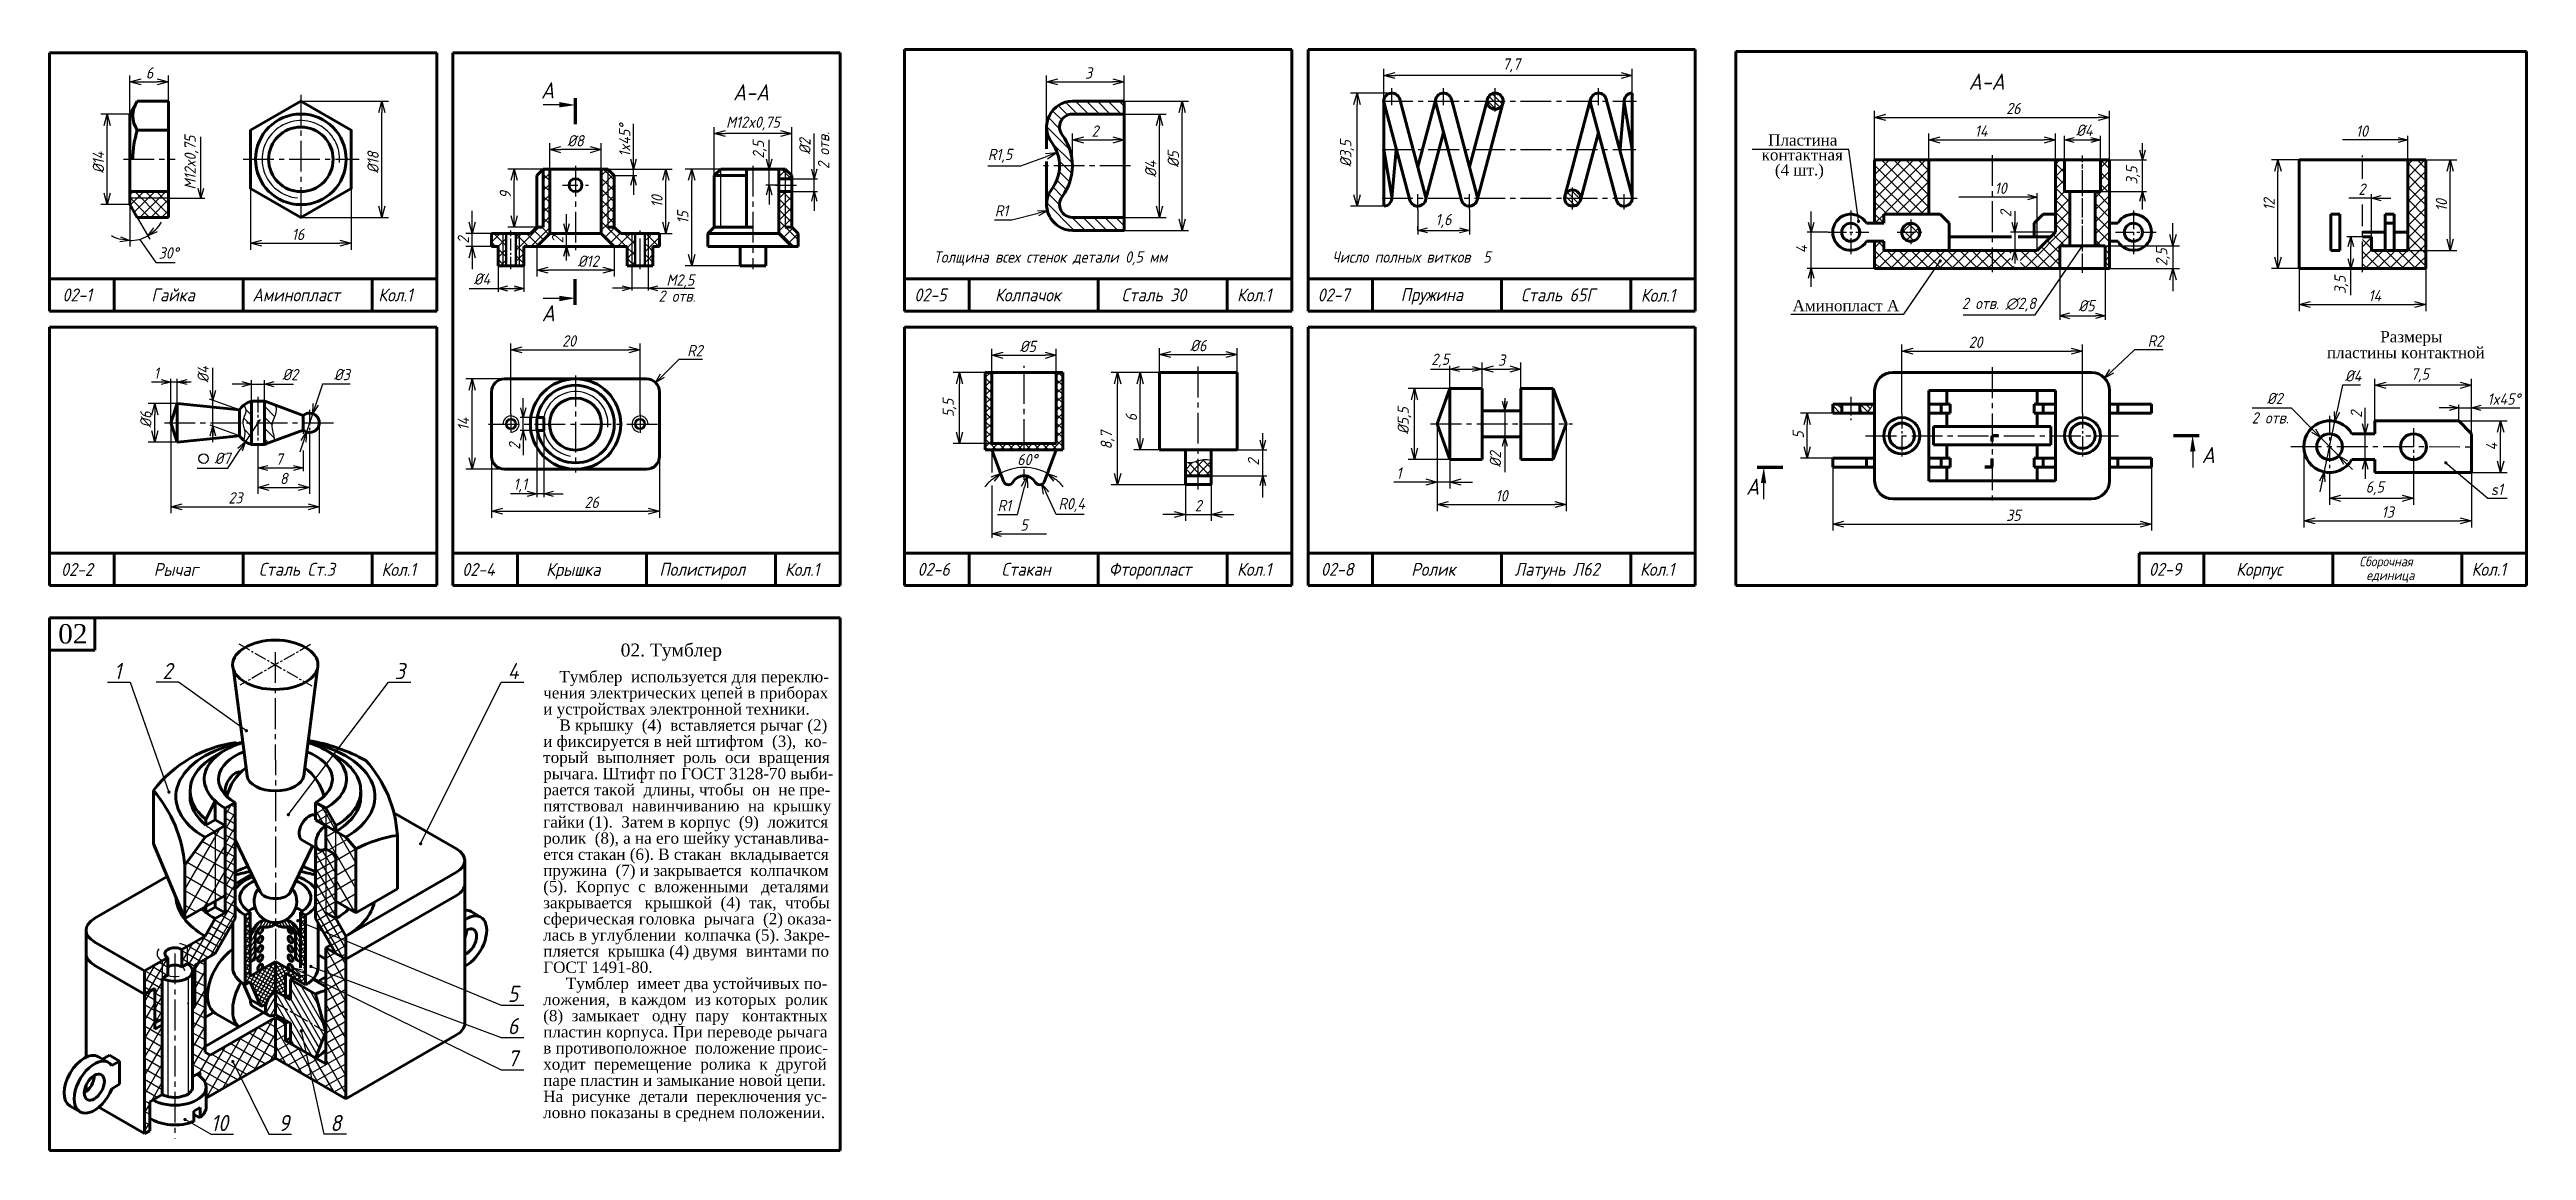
# Model space of a CAD drawing. Header units: millimetres. Extents: x -255 to 513, y 132 to 473.
import ezdxf

# ---------------------------------------------------------------- set-up
doc = ezdxf.new("R2010")
doc.units = ezdxf.units.MM
doc.header["$LTSCALE"] = 0.5
doc.linetypes.add('CENTER2', pattern=[28.575, 19.05, -3.175, 3.175, -3.175])
doc.layers.get('Defpoints').update_dxf_attribs({"color": 5})
doc.styles.get("Standard").update_dxf_attribs({"font": 'isocpeui.ttf', "width": 0.9})
doc.styles.add('стиль1', font='TIMES.TTF')
doc.dimstyles.new('Standart 1', dxfattribs={"dimtxt": 3.5, "dimasz": 3.5, "dimexe": 2, "dimexo": 0, "dimgap": 1, "dimtad": 1, "dimtoh": 1, "dimdec": 0, "dimtxsty": 'Standard', "dimblk": 'OPEN30', "dimcen": 2.5, "dimadec": 0, "dimazin": 0, "dimtfac": 1, "dimtdec": 0, "dimtmove": 0, "dimatfit": 3, "dimldrblk": 'DOTSMALL', "dimfxl": 0, "dimarcsym": 0})

msp = doc.modelspace()

# ---------------------------------------------------------------- texts
at = {"width": 0.9}
for s, p in [('А', (-102.68, 457.84)), ('А-А', (-43.19, 457.23)), ('А', (-102.46, 388.84))]:
    msp.add_text(s, height=5, dxfattribs=at).set_placement(p)
at = {"color": 7, "width": 0.9}
for s, height, p in [('A-A', 5, (339.74, 460.53)), ('Толщина всех стенок детали 0,5 мм', 3.5, (19, 407)), ('Число полных витков  5', 3.5, (142.53, 407)), ('М2,5', 3.5, (-63.84, 399.86)), ('02-1', 4, (-251, 395)), ('Гайка', 4, (-223.44, 395)), ('Аминопласт', 4, (-192.11, 395)), ('Кол.1', 4, (-153.11, 395)), ('2 отв.', 3.5, (-66.3, 394.87)), ('02-5', 4, (13, 395)), ('Колпачок', 4, (38, 395)), ('Сталь 30', 4, (77.22, 395)), ('Кол.1', 4, (113, 395)), ('02-7', 4, (138, 395)), ('Пружина', 4, (163.73, 395.09)), ('Сталь 65Г', 4, (201, 395)), ('Кол.1', 4, (238.15, 394.88)), ('2 отв. ∅2,8', 3.5, (337.64, 392.63)), ('2 отв.', 3.5, (427.43, 357.17)), ('А', 5, (411.97, 344.9)), ('А', 5, (270.78, 335.1)), ('s1', 3.5, (501.6, 335)), ('Сборочная', 3, (460.81, 312.94)), ('02-2', 4, (-251.43, 309.95)), ('Рычаг', 4, (-222.7, 309.95)), ('Сталь Ст.3', 4, (-190.13, 310)), ('Кол.1', 4, (-152.11, 309.95)), ('02-4', 4, (-127.11, 309.95)), ('Крышка', 4, (-101.11, 309.95)), ('Полистирол', 4, (-66, 310)), ('Кол.1', 4, (-27.11, 309.95)), ('02-6', 4, (14, 310)), ('Стакан', 4, (40, 310)), ('Фторопласт', 4, (73.24, 310)), ('Кол.1', 4, (113, 310)), ('02-8', 4, (139, 310)), ('Ролик', 4, (167, 310)), ('Латунь Л62', 4, (199, 310)), ('Кол.1', 4, (237.89, 310)), ('02-9', 4, (395.6, 310)), ('Корпус', 4, (422.6, 310)), ('единица', 3, (462.98, 308.65)), ('Кол.1', 4, (495.6, 310)), ('1', 5, (-235, 278)), ('2', 5, (-220, 278)), ('3', 5, (-148, 278)), ('4', 5, (-113, 278)), ('5', 5, (-113, 178)), ('6', 5, (-113, 168)), ('7', 5, (-113, 158)), ('10', 5, (-205, 138)), ('9', 5, (-184, 138)), ('8', 5, (-168, 138))]:
    msp.add_text(s, height=height, dxfattribs=at).set_placement(p)
for s, p in [('1x45%%d', (-75, 439.78)), ('2 отв.', (-13.37, 436))]:
    msp.add_text(s, height=3.5, rotation=90, dxfattribs=at).set_placement(p)
at = {"color": 7, "ltscale": 0.6, "style": 'стиль1'}
for s, p in [('Пластина', (277.59, 443.24)), ('контактная', (275.58, 438.66)), ('(4 шт.)', (279.69, 433.98)), ('Аминопласт А', (285.17, 391.92)), ('Размеры', (467.3, 382.31)), ('пластины контактной', (450.76, 377.4))]:
    msp.add_text(s, height=3.5, dxfattribs=at).set_placement(p)
at = {"color": 7, "lineweight": 60, "style": 'стиль1'}
msp.add_text('02', height=6, dxfattribs=at).set_placement((-252.3, 289.03))
at = {"color": 7, "style": 'стиль1'}
for s, height, p in [('02. Тумблер', 4, (-78, 285)), ('Тумблер  используется для переклю-', 3.5, (-97, 277)), ('чения электрических цепей в приборах', 3.5, (-102, 272)), ('и устройствах электронной техники. ', 3.5, (-102, 267)), ('В крышку  (4)  вставляется рычаг (2)', 3.5, (-97, 262)), ('торый  выполняет  роль  оси  вращения', 3.5, (-102, 252)), ('и фиксируется в ней штифтом  (3),  ко-', 3.5, (-102, 257)), ('рычага. Штифт по ГОСТ 3128-70 выби-', 3.5, (-102, 247)), ('рается такой  длины, чтобы  он  не пре-', 3.5, (-102, 242)), ('пятствовал  навинчиванию  на  крышку', 3.5, (-102, 237)), ('ролик  (8), а на его шейку устанавлива-', 3.5, (-102, 227)), ('гайки (1).  Затем в корпус  (9)  ложится', 3.5, (-102, 232)), ('ется стакан (6). В стакан  вкладывается', 3.5, (-102, 222)), ('пружина  (7) и закрывается  колпачком', 3.5, (-102, 217)), ('(5).  Корпус  с  вложенными   деталями', 3.5, (-102, 212)), ('закрывается   крышкой  (4)  так,  чтобы', 3.5, (-102, 207)), ('лась в углублении  колпачка (5). Закре-', 3.5, (-102, 197)), ('сферическая головка  рычага  (2) оказа-', 3.5, (-102, 202)), ('пляется  крышка (4) двумя  винтами по', 3.5, (-102, 192)), ('ГОСТ 1491-80.', 3.5, (-102, 187)), ('Тумблер  имеет два устойчивых по-', 3.5, (-95, 182)), ('ложения,  в каждом  из которых  ролик', 3.5, (-102, 177)), ('пластин корпуса. При переводе рычага ', 3.5, (-102, 167)), ('(8)  замыкает   одну  пару   контактных', 3.5, (-102, 172)), ('в противоположное  положение проис-', 3.5, (-102, 162)), ('ходит  перемещение  ролика  к  другой', 3.5, (-102, 157)), ('паре пластин и замыкание новой цепи.', 3.5, (-102, 152)), ('На  рисунке  детали  переключения ус-', 3.5, (-102, 147)), ('ловно показаны в среднем положении.', 3.5, (-102, 142))]:
    msp.add_text(s, height=height, dxfattribs=at).set_placement(p)
at = {"color": 7, "char_height": 3.5, "attachment_point": 5, "rotation": 90}
for s, insert in [('M12x0,75', (-211.03, 438)), ('2,5', (-34.92, 442)), ('%%c2', (-20.92, 443)), ('2', (-97.55, 414.08)), ('%%c4', (-207.4, 372.39)), ('2', (-110.9, 350.13)), ('2', (118.09, 345.21)), ('%%c2', (193.07, 346.05))]:
    msp.add_mtext(s, dxfattribs=dict(at, insert=insert))
at = {"color": 7, "ltscale": 0.6, "char_height": 3.5, "attachment_point": 5}
for s, insert in [('%%c4', (375.6, 448)), ('10', (461.6, 447.75)), ('10', (349.65, 430.04)), ('2', (461.6, 429.75)), ('%%c5', (376.26, 393.65)), ('R2', (397.6, 382.75)), ('%%c4', (458.89, 371.92)), ('%%c2', (434.6, 364.92)), ('1x45%%d', (505.6, 364.75))]:
    msp.add_mtext(s, dxfattribs=dict(at, insert=insert))
at = {"color": 7, "ltscale": 0.6, "char_height": 3.5, "attachment_point": 5, "rotation": 90}
for s, insert in [('3,5', (390.68, 434)), ('2', (351.25, 422.15)), ('4', (287.97, 411.15)), ('3,5', (455.25, 400.1)), ('2', (459.85, 360.02))]:
    msp.add_mtext(s, dxfattribs=dict(at, insert=insert))
at = {"color": 7, "char_height": 3.5, "attachment_point": 5}
for s, insert in [('R1', (40.03, 423.04)), ('1,6', (177, 419.93)), ('30°', (-218.11, 410)), ('%%c4', (-121, 401.93)), ('R2', (-55, 379.75)), ('2,5', (175.97, 376.67)), ('1', (-221.9, 372.77)), ('%%c2', (-180.4, 372.32)), ('%%c3', (-164.4, 372.32)), ('%%c7', (-201.4, 346.39)), ('7', (-183.82, 346.14)), ('60°', (48, 346)), ('1,1', (-109.11, 337.98)), ('R0,4', (61.78, 331.93)), ('5', (47, 325.75))]:
    msp.add_mtext(s, dxfattribs=dict(at, insert=insert))

# ---------------------------------------------------------------- blocks, each defined once
blk = doc.blocks.new('_Open30')
at = {"color": 0, "linetype": 'ByBlock', "lineweight": -2}
for p, q in [((-1, 0.27), (0, 0)), ((0, 0), (-1, -0.27)), ((0, 0), (-1, 0))]:
    blk.add_line(p, q, dxfattribs=at)
blk = doc.blocks.new('*D32')
at = {"color": 0, "lineweight": -2}
for p, q in [((37, 373), (37, 380.3)), ((40.5, 378.3), (53.5, 378.3)), ((57, 373), (57, 380.3))]:
    blk.add_line(p, q, dxfattribs=at)
at = {"layer": 'Defpoints', "color": 0}
for p in [(57, 378.3), (37, 373), (57, 373)]:
    blk.add_point(p, dxfattribs=at)
at = {"color": 0, "lineweight": -2, "xscale": 3.5, "yscale": 3.5, "zscale": 3.5, "rotation": 180}
blk.add_blockref('_Open30', (37, 378.3), dxfattribs=at)
at = {"color": 0, "lineweight": -2, "xscale": 3.5, "yscale": 3.5, "zscale": 3.5}
blk.add_blockref('_Open30', (57, 378.3), dxfattribs=at)
at = {"color": 0, "insert": (48.17, 381.05), "char_height": 3.5, "attachment_point": 5}
blk.add_mtext('%%c5', dxfattribs=at)
blk = doc.blocks.new('_DotSmall')
at = {"color": 0, "linetype": 'ByBlock', "const_width": 0.5}
blk.add_lwpolyline([(-0.0625, 0, 1), (0.0625, 0, 1)], format="xyb", close=True, dxfattribs=at)
blk = doc.blocks.new('*D33')
at = {"color": 0, "lineweight": -2}
for p, q in [((89, 373), (89, 380.55)), ((92.5, 378.55), (109.5, 378.55)), ((113, 373), (113, 380.55))]:
    blk.add_line(p, q, dxfattribs=at)
at = {"layer": 'Defpoints', "color": 0}
for p in [(113, 378.55), (89, 373), (113, 373)]:
    blk.add_point(p, dxfattribs=at)
at = {"color": 0, "lineweight": -2, "xscale": 3.5, "yscale": 3.5, "zscale": 3.5, "rotation": 180}
blk.add_blockref('_Open30', (89, 378.55), dxfattribs=at)
at = {"color": 0, "lineweight": -2, "xscale": 3.5, "yscale": 3.5, "zscale": 3.5}
blk.add_blockref('_Open30', (113, 378.55), dxfattribs=at)
at = {"color": 0, "insert": (101, 381.3), "char_height": 3.5, "attachment_point": 5}
blk.add_mtext('%%c6', dxfattribs=at)
blk = doc.blocks.new('*D34')
at = {"color": 0, "lineweight": -2}
for p, q in [((89, 373), (74, 373)), ((76, 341.71), (76, 369.5)), ((97, 338.21), (74, 338.21))]:
    blk.add_line(p, q, dxfattribs=at)
at = {"layer": 'Defpoints', "color": 0}
for p in [(76, 373), (89, 373), (97, 338.21)]:
    blk.add_point(p, dxfattribs=at)
at = {"color": 0, "lineweight": -2, "xscale": 3.5, "yscale": 3.5, "zscale": 3.5}
for p, rotation in [((76, 373), 90), ((76, 338.21), 270)]:
    blk.add_blockref('_Open30', p, dxfattribs=dict(at, rotation=rotation))
at = {"color": 0, "insert": (72.9, 352), "char_height": 3.5, "attachment_point": 5, "rotation": 90}
blk.add_mtext('8,7', dxfattribs=at)
blk = doc.blocks.new('*D35')
at = {"color": 0, "lineweight": -2}
for p, q in [((35, 373), (25, 373)), ((27, 354.5), (27, 369.5)), ((37, 351), (25, 351))]:
    blk.add_line(p, q, dxfattribs=at)
at = {"layer": 'Defpoints', "color": 0}
for p in [(27, 373), (35, 373), (37, 351)]:
    blk.add_point(p, dxfattribs=at)
at = {"color": 0, "lineweight": -2, "xscale": 3.5, "yscale": 3.5, "zscale": 3.5}
for p, rotation in [((27, 373), 90), ((27, 351), 270)]:
    blk.add_blockref('_Open30', p, dxfattribs=dict(at, rotation=rotation))
at = {"color": 0, "insert": (23.9, 362), "char_height": 3.5, "attachment_point": 5, "rotation": 90}
blk.add_mtext('5,5', dxfattribs=at)
blk = doc.blocks.new('*D36')
at = {"color": 0, "lineweight": -2}
for p, q in [((45, 329), (47.12, 337.49)), ((38.73, 329), (45, 329))]:
    blk.add_line(p, q, dxfattribs=at)
at = {"layer": 'Defpoints', "color": 0}
for p in [(47.97, 340.88), (47, 337)]:
    blk.add_point(p, dxfattribs=at)
at = {"color": 0, "lineweight": -2, "xscale": 3.5, "yscale": 3.5, "zscale": 3.5, "rotation": 75.96375653207352}
blk.add_blockref('_Open30', (47.97, 340.88), dxfattribs=at)
at = {"color": 0, "insert": (40.9, 331.75), "char_height": 3.5, "attachment_point": 5}
blk.add_mtext('R1', dxfattribs=at)
blk = doc.blocks.new('*D37')
at = {"color": 0, "lineweight": -2}
for p, q in [((89, 373), (81, 373)), ((83, 352.5), (83, 369.5)), ((89, 349), (81, 349))]:
    blk.add_line(p, q, dxfattribs=at)
at = {"layer": 'Defpoints', "color": 0}
for p in [(83, 373), (89, 373), (89, 349)]:
    blk.add_point(p, dxfattribs=at)
at = {"color": 0, "lineweight": -2, "xscale": 3.5, "yscale": 3.5, "zscale": 3.5}
for p, rotation in [((83, 373), 90), ((83, 349), 270)]:
    blk.add_blockref('_Open30', p, dxfattribs=dict(at, rotation=rotation))
at = {"color": 0, "insert": (80.25, 359), "char_height": 3.5, "attachment_point": 5, "rotation": 90}
blk.add_mtext('6', dxfattribs=at)
blk = doc.blocks.new('*D38')
at = {"color": 0, "lineweight": -2}
for p, q in [((78, 453), (91, 453)), ((89, 424.5), (89, 449.5)), ((78, 421), (91, 421))]:
    blk.add_line(p, q, dxfattribs=at)
at = {"layer": 'Defpoints', "color": 0}
for p in [(78, 453), (89, 453), (78, 421)]:
    blk.add_point(p, dxfattribs=at)
at = {"color": 0, "lineweight": -2, "xscale": 3.5, "yscale": 3.5, "zscale": 3.5}
for p, rotation in [((89, 453), 90), ((89, 421), 270)]:
    blk.add_blockref('_Open30', p, dxfattribs=dict(at, rotation=rotation))
at = {"color": 0, "insert": (86.25, 436), "char_height": 3.5, "attachment_point": 5, "rotation": 90}
blk.add_mtext('%%c4', dxfattribs=at)
blk = doc.blocks.new('*D39')
at = {"color": 0, "lineweight": -2}
for p, q in [((78, 457), (98, 457)), ((96, 420.5), (96, 453.5)), ((78, 417), (98, 417))]:
    blk.add_line(p, q, dxfattribs=at)
at = {"layer": 'Defpoints', "color": 0}
for p in [(78, 457), (96, 457), (78, 417)]:
    blk.add_point(p, dxfattribs=at)
at = {"color": 0, "lineweight": -2, "xscale": 3.5, "yscale": 3.5, "zscale": 3.5}
for p, rotation in [((96, 457), 90), ((96, 417), 270)]:
    blk.add_blockref('_Open30', p, dxfattribs=dict(at, rotation=rotation))
at = {"color": 0, "insert": (93.25, 439), "char_height": 3.5, "attachment_point": 5, "rotation": 90}
blk.add_mtext('%%c5', dxfattribs=at)
blk = doc.blocks.new('*D40')
at = {"color": 0, "lineweight": -2}
for p, q in [((54, 449), (54, 465)), ((57.5, 463), (74.5, 463)), ((78, 449), (78, 465))]:
    blk.add_line(p, q, dxfattribs=at)
at = {"layer": 'Defpoints', "color": 0}
for p in [(78, 463), (54, 449), (78, 449)]:
    blk.add_point(p, dxfattribs=at)
at = {"color": 0, "lineweight": -2, "xscale": 3.5, "yscale": 3.5, "zscale": 3.5, "rotation": 180}
blk.add_blockref('_Open30', (54, 463), dxfattribs=at)
at = {"color": 0, "lineweight": -2, "xscale": 3.5, "yscale": 3.5, "zscale": 3.5}
blk.add_blockref('_Open30', (78, 463), dxfattribs=at)
at = {"color": 0, "insert": (67, 465.75), "char_height": 3.5, "attachment_point": 5}
blk.add_mtext('3', dxfattribs=at)
blk = doc.blocks.new('*D41')
at = {"color": 0, "lineweight": -2}
for p, q in [((62, 437), (62, 447)), ((78, 437), (78, 447)), ((65.5, 445), (74.5, 445))]:
    blk.add_line(p, q, dxfattribs=at)
at = {"layer": 'Defpoints', "color": 0}
for p in [(78, 445), (62, 437), (78, 437)]:
    blk.add_point(p, dxfattribs=at)
at = {"color": 0, "lineweight": -2, "xscale": 3.5, "yscale": 3.5, "zscale": 3.5, "rotation": 180}
blk.add_blockref('_Open30', (62, 445), dxfattribs=at)
at = {"color": 0, "lineweight": -2, "xscale": 3.5, "yscale": 3.5, "zscale": 3.5}
blk.add_blockref('_Open30', (78, 445), dxfattribs=at)
at = {"color": 0, "insert": (69, 447.75), "char_height": 3.5, "attachment_point": 5}
blk.add_mtext('2', dxfattribs=at)
blk = doc.blocks.new('*D42')
at = {"color": 0, "lineweight": -2}
for p, q in [((46, 437), (53.99, 439.9)), ((35.78, 437), (46, 437))]:
    blk.add_line(p, q, dxfattribs=at)
at = {"layer": 'Defpoints', "color": 0}
for p in [(57.28, 441.1), (46, 437)]:
    blk.add_point(p, dxfattribs=at)
at = {"color": 0, "lineweight": -2, "xscale": 3.5, "yscale": 3.5, "zscale": 3.5, "rotation": 19.98310652190042}
blk.add_blockref('_Open30', (57.28, 441.1), dxfattribs=at)
at = {"color": 0, "insert": (39.57, 440.1), "char_height": 3.5, "attachment_point": 5}
blk.add_mtext('R1,5', dxfattribs=at)
blk = doc.blocks.new('*D43')
at = {"color": 0, "lineweight": -2}
for p, q in [((158.5, 457), (158.5, 467)), ((232, 465), (162, 465)), ((235.5, 457), (235.5, 467))]:
    blk.add_line(p, q, dxfattribs=at)
at = {"layer": 'Defpoints', "color": 0}
for p in [(158.5, 465), (158.5, 457), (235.5, 457)]:
    blk.add_point(p, dxfattribs=at)
at = {"color": 0, "lineweight": -2, "xscale": 3.5, "yscale": 3.5, "zscale": 3.5, "rotation": 180}
blk.add_blockref('_Open30', (158.5, 465), dxfattribs=at)
at = {"color": 0, "lineweight": -2, "xscale": 3.5, "yscale": 3.5, "zscale": 3.5}
blk.add_blockref('_Open30', (235.5, 465), dxfattribs=at)
at = {"color": 0, "insert": (198, 468.1), "char_height": 3.5, "attachment_point": 5}
blk.add_mtext('7,7', dxfattribs=at)
blk = doc.blocks.new('*D44')
at = {"color": 0, "lineweight": -2}
for p, q in [((161, 459.5), (148.19, 459.5)), ((150.19, 428), (150.19, 456)), ((158.5, 424.5), (148.19, 424.5))]:
    blk.add_line(p, q, dxfattribs=at)
at = {"layer": 'Defpoints', "color": 0}
for p in [(150.19, 459.5), (161, 459.5), (158.5, 424.5)]:
    blk.add_point(p, dxfattribs=at)
at = {"color": 0, "lineweight": -2, "xscale": 3.5, "yscale": 3.5, "zscale": 3.5}
for p, rotation in [((150.19, 459.5), 90), ((150.19, 424.5), 270)]:
    blk.add_blockref('_Open30', p, dxfattribs=dict(at, rotation=rotation))
at = {"color": 0, "insert": (147.09, 440.79), "char_height": 3.5, "attachment_point": 5, "rotation": 90}
blk.add_mtext('%%c3,5', dxfattribs=at)
blk = doc.blocks.new('*D45')
at = {"color": 0, "lineweight": -2}
for p, q in [((97, 338.21), (97, 327)), ((105, 338.23), (105, 327)), ((93.5, 329), (90, 329)), ((97, 329), (105, 329)), ((108.5, 329), (112, 329))]:
    blk.add_line(p, q, dxfattribs=at)
at = {"layer": 'Defpoints', "color": 0}
for p in [(97, 338.21), (105, 338.23), (105, 329)]:
    blk.add_point(p, dxfattribs=at)
at = {"color": 0, "lineweight": -2, "xscale": 3.5, "yscale": 3.5, "zscale": 3.5}
blk.add_blockref('_Open30', (97, 329), dxfattribs=at)
at = {"color": 0, "lineweight": -2, "xscale": 3.5, "yscale": 3.5, "zscale": 3.5, "rotation": 180}
blk.add_blockref('_Open30', (105, 329), dxfattribs=at)
at = {"color": 0, "insert": (101, 331.75), "char_height": 3.5, "attachment_point": 5}
blk.add_mtext('2', dxfattribs=at)
blk = doc.blocks.new('*D46')
at = {"color": 0, "lineweight": -2}
for p, q in [((175, 357.05), (175, 330.05)), ((215, 357.05), (215, 330.05)), ((178.5, 332.05), (211.5, 332.05))]:
    blk.add_line(p, q, dxfattribs=at)
at = {"layer": 'Defpoints', "color": 0}
for p in [(175, 357.05), (215, 357.05), (215, 332.05)]:
    blk.add_point(p, dxfattribs=at)
at = {"color": 0, "lineweight": -2, "xscale": 3.5, "yscale": 3.5, "zscale": 3.5, "rotation": 180}
blk.add_blockref('_Open30', (175, 332.05), dxfattribs=at)
at = {"color": 0, "lineweight": -2, "xscale": 3.5, "yscale": 3.5, "zscale": 3.5}
blk.add_blockref('_Open30', (215, 332.05), dxfattribs=at)
at = {"color": 0, "insert": (195, 334.8), "char_height": 3.5, "attachment_point": 5}
blk.add_mtext('10', dxfattribs=at)
blk = doc.blocks.new('*D47')
at = {"color": 0, "lineweight": -2}
for p, q in [((175, 346.05), (175, 337.05)), ((179, 346.05), (179, 337.05)), ((171.5, 339.05), (161.61, 339.05)), ((179, 339.05), (175, 339.05)), ((182.5, 339.05), (186, 339.05))]:
    blk.add_line(p, q, dxfattribs=at)
at = {"layer": 'Defpoints', "color": 0}
for p in [(175, 346.05), (179, 346.05), (175, 339.05)]:
    blk.add_point(p, dxfattribs=at)
at = {"color": 0, "lineweight": -2, "xscale": 3.5, "yscale": 3.5, "zscale": 3.5}
blk.add_blockref('_Open30', (175, 339.05), dxfattribs=at)
at = {"color": 0, "lineweight": -2, "xscale": 3.5, "yscale": 3.5, "zscale": 3.5, "rotation": 180}
blk.add_blockref('_Open30', (179, 339.05), dxfattribs=at)
at = {"color": 0, "insert": (163.18, 341.8), "char_height": 3.5, "attachment_point": 5}
blk.add_mtext('1', dxfattribs=at)
blk = doc.blocks.new('*D48')
at = {"color": 0, "lineweight": -2}
for p, q in [((179, 368.05), (166, 368.05)), ((168, 349.55), (168, 364.55)), ((179, 346.05), (166, 346.05))]:
    blk.add_line(p, q, dxfattribs=at)
at = {"layer": 'Defpoints', "color": 0}
for p in [(168, 368.05), (179, 368.05), (179, 346.05)]:
    blk.add_point(p, dxfattribs=at)
at = {"color": 0, "lineweight": -2, "xscale": 3.5, "yscale": 3.5, "zscale": 3.5}
for p, rotation in [((168, 368.05), 90), ((168, 346.05), 270)]:
    blk.add_blockref('_Open30', p, dxfattribs=dict(at, rotation=rotation))
at = {"color": 0, "insert": (164.9, 358.05), "char_height": 3.5, "attachment_point": 5, "rotation": 90}
blk.add_mtext('%%c5,5', dxfattribs=at)
blk = doc.blocks.new('*D49')
at = {"color": 0, "lineweight": -2}
for p, q in [((189, 368.05), (189, 376.05)), ((192.5, 374.05), (197.5, 374.05)), ((201, 368.05), (201, 376.05))]:
    blk.add_line(p, q, dxfattribs=at)
at = {"layer": 'Defpoints', "color": 0}
for p in [(201, 374.05), (189, 368.05), (201, 368.05)]:
    blk.add_point(p, dxfattribs=at)
at = {"color": 0, "lineweight": -2, "xscale": 3.5, "yscale": 3.5, "zscale": 3.5, "rotation": 180}
blk.add_blockref('_Open30', (189, 374.05), dxfattribs=at)
at = {"color": 0, "lineweight": -2, "xscale": 3.5, "yscale": 3.5, "zscale": 3.5}
blk.add_blockref('_Open30', (201, 374.05), dxfattribs=at)
at = {"color": 0, "insert": (195, 376.8), "char_height": 3.5, "attachment_point": 5}
blk.add_mtext('3', dxfattribs=at)
blk = doc.blocks.new('*D15')
at = {"color": 0, "lineweight": -2}
for p, q in [((-174.4, 353.39), (-174.4, 335.39)), ((-190.4, 350.68), (-190.4, 335.39)), ((-186.9, 337.39), (-177.9, 337.39))]:
    blk.add_line(p, q, dxfattribs=at)
at = {"layer": 'Defpoints', "color": 0}
for p in [(-174.4, 353.39), (-190.4, 350.68), (-174.4, 337.39)]:
    blk.add_point(p, dxfattribs=at)
at = {"color": 0, "lineweight": -2, "xscale": 3.5, "yscale": 3.5, "zscale": 3.5, "rotation": 180}
blk.add_blockref('_Open30', (-190.4, 337.39), dxfattribs=at)
at = {"color": 0, "lineweight": -2, "xscale": 3.5, "yscale": 3.5, "zscale": 3.5}
blk.add_blockref('_Open30', (-174.4, 337.39), dxfattribs=at)
at = {"color": 0, "insert": (-182.4, 340.14), "char_height": 3.5, "attachment_point": 5}
blk.add_mtext('8', dxfattribs=at)
blk = doc.blocks.new('*D16')
at = {"color": 0, "lineweight": -2}
for p, q in [((-217.4, 357.39), (-217.4, 329.39)), ((-171.4, 357.39), (-171.4, 329.39)), ((-213.9, 331.39), (-174.9, 331.39))]:
    blk.add_line(p, q, dxfattribs=at)
at = {"layer": 'Defpoints', "color": 0}
for p in [(-217.4, 357.39), (-171.4, 357.39), (-171.4, 331.39)]:
    blk.add_point(p, dxfattribs=at)
at = {"color": 0, "lineweight": -2, "xscale": 3.5, "yscale": 3.5, "zscale": 3.5, "rotation": 180}
blk.add_blockref('_Open30', (-217.4, 331.39), dxfattribs=at)
at = {"color": 0, "lineweight": -2, "xscale": 3.5, "yscale": 3.5, "zscale": 3.5}
blk.add_blockref('_Open30', (-171.4, 331.39), dxfattribs=at)
at = {"color": 0, "insert": (-197.4, 334.14), "char_height": 3.5, "attachment_point": 5}
blk.add_mtext('23', dxfattribs=at)
blk = doc.blocks.new('*D17')
at = {"color": 0, "lineweight": -2}
for p, q in [((-215.4, 363.39), (-224.4, 363.39)), ((-222.4, 354.89), (-222.4, 359.89)), ((-215.4, 351.39), (-224.4, 351.39))]:
    blk.add_line(p, q, dxfattribs=at)
at = {"layer": 'Defpoints', "color": 0}
for p in [(-222.4, 363.39), (-215.4, 363.39), (-215.4, 351.39)]:
    blk.add_point(p, dxfattribs=at)
at = {"color": 0, "lineweight": -2, "xscale": 3.5, "yscale": 3.5, "zscale": 3.5}
for p, rotation in [((-222.4, 363.39), 90), ((-222.4, 351.39), 270)]:
    blk.add_blockref('_Open30', p, dxfattribs=dict(at, rotation=rotation))
at = {"color": 0, "insert": (-225.15, 358.39), "char_height": 3.5, "attachment_point": 5, "rotation": 90}
blk.add_mtext('%%c6', dxfattribs=at)
blk = doc.blocks.new('*D18')
at = {"color": 0, "lineweight": -2}
for p, q in [((-49, 434), (-49, 449)), ((-28.5, 447), (-45.5, 447)), ((-25, 434), (-25, 449))]:
    blk.add_line(p, q, dxfattribs=at)
at = {"layer": 'Defpoints', "color": 0}
for p in [(-49, 447), (-49, 434), (-25, 434)]:
    blk.add_point(p, dxfattribs=at)
at = {"color": 0, "lineweight": -2, "xscale": 3.5, "yscale": 3.5, "zscale": 3.5, "rotation": 180}
blk.add_blockref('_Open30', (-49, 447), dxfattribs=at)
at = {"color": 0, "lineweight": -2, "xscale": 3.5, "yscale": 3.5, "zscale": 3.5}
blk.add_blockref('_Open30', (-25, 447), dxfattribs=at)
at = {"color": 0, "insert": (-37, 450.1), "char_height": 3.5, "attachment_point": 5}
blk.add_mtext('M12x0,75', dxfattribs=at)
blk = doc.blocks.new('*D19')
at = {"color": 0, "lineweight": -2}
for p, q in [((-100, 436), (-100, 444)), ((-87.5, 442), (-96.5, 442)), ((-84, 436), (-84, 444))]:
    blk.add_line(p, q, dxfattribs=at)
at = {"layer": 'Defpoints', "color": 0}
for p in [(-100, 442), (-100, 436), (-84, 436)]:
    blk.add_point(p, dxfattribs=at)
at = {"color": 0, "lineweight": -2, "xscale": 3.5, "yscale": 3.5, "zscale": 3.5, "rotation": 180}
blk.add_blockref('_Open30', (-100, 442), dxfattribs=at)
at = {"color": 0, "lineweight": -2, "xscale": 3.5, "yscale": 3.5, "zscale": 3.5}
blk.add_blockref('_Open30', (-84, 442), dxfattribs=at)
at = {"color": 0, "insert": (-92, 444.75), "char_height": 3.5, "attachment_point": 5}
blk.add_mtext('%%c8', dxfattribs=at)
blk = doc.blocks.new('*D20')
at = {"color": 0, "lineweight": -2}
for p, q in [((-102, 436), (-113, 436)), ((-111, 421.5), (-111, 432.5)), ((-104, 418), (-113, 418))]:
    blk.add_line(p, q, dxfattribs=at)
at = {"layer": 'Defpoints', "color": 0}
for p in [(-111, 436), (-102, 436), (-104, 418)]:
    blk.add_point(p, dxfattribs=at)
at = {"color": 0, "lineweight": -2, "xscale": 3.5, "yscale": 3.5, "zscale": 3.5}
for p, rotation in [((-111, 436), 90), ((-111, 418), 270)]:
    blk.add_blockref('_Open30', p, dxfattribs=dict(at, rotation=rotation))
at = {"color": 0, "insert": (-113.75, 428), "char_height": 3.5, "attachment_point": 5, "rotation": 90}
blk.add_mtext('9', dxfattribs=at)
blk = doc.blocks.new('*D21')
at = {"color": 0, "lineweight": -2}
for p, q in [((-114, 371), (-126, 371)), ((-124, 346.5), (-124, 367.5)), ((-114, 343), (-126, 343))]:
    blk.add_line(p, q, dxfattribs=at)
at = {"layer": 'Defpoints', "color": 0}
for p in [(-124, 371), (-114, 371), (-114, 343)]:
    blk.add_point(p, dxfattribs=at)
at = {"color": 0, "lineweight": -2, "xscale": 3.5, "yscale": 3.5, "zscale": 3.5}
for p, rotation in [((-124, 371), 90), ((-124, 343), 270)]:
    blk.add_blockref('_Open30', p, dxfattribs=dict(at, rotation=rotation))
at = {"color": 0, "insert": (-126.75, 357), "char_height": 3.5, "attachment_point": 5, "rotation": 90}
blk.add_mtext('14', dxfattribs=at)
blk = doc.blocks.new('*D22')
at = {"color": 0, "lineweight": -2}
for p, q in [((-118, 349), (-118, 328)), ((-66, 347), (-66, 328)), ((-114.5, 330), (-69.5, 330))]:
    blk.add_line(p, q, dxfattribs=at)
at = {"layer": 'Defpoints', "color": 0}
for p in [(-118, 349), (-66, 347), (-66, 330)]:
    blk.add_point(p, dxfattribs=at)
at = {"color": 0, "lineweight": -2, "xscale": 3.5, "yscale": 3.5, "zscale": 3.5, "rotation": 180}
blk.add_blockref('_Open30', (-118, 330), dxfattribs=at)
at = {"color": 0, "lineweight": -2, "xscale": 3.5, "yscale": 3.5, "zscale": 3.5}
blk.add_blockref('_Open30', (-66, 330), dxfattribs=at)
at = {"color": 0, "insert": (-87, 332.75), "char_height": 3.5, "attachment_point": 5}
blk.add_mtext('26', dxfattribs=at)
blk = doc.blocks.new('*D23')
at = {"color": 0, "lineweight": -2}
for p, q in [((-112, 360), (-112, 382)), ((-108.5, 380), (-75.5, 380)), ((-72, 360), (-72, 382))]:
    blk.add_line(p, q, dxfattribs=at)
at = {"layer": 'Defpoints', "color": 0}
for p in [(-72, 380), (-112, 360), (-72, 360)]:
    blk.add_point(p, dxfattribs=at)
at = {"color": 0, "lineweight": -2, "xscale": 3.5, "yscale": 3.5, "zscale": 3.5, "rotation": 180}
blk.add_blockref('_Open30', (-112, 380), dxfattribs=at)
at = {"color": 0, "lineweight": -2, "xscale": 3.5, "yscale": 3.5, "zscale": 3.5}
blk.add_blockref('_Open30', (-72, 380), dxfattribs=at)
at = {"color": 0, "insert": (-94, 382.75), "char_height": 3.5, "attachment_point": 5}
blk.add_mtext('20', dxfattribs=at)
blk = doc.blocks.new('*D24')
at = {"color": 0, "lineweight": -2}
for p, q in [((-104, 412), (-104, 402.69)), ((-80, 412), (-80, 402.69)), ((-83.5, 404.69), (-100.5, 404.69))]:
    blk.add_line(p, q, dxfattribs=at)
at = {"layer": 'Defpoints', "color": 0}
for p in [(-104, 412), (-80, 412), (-104, 404.69)]:
    blk.add_point(p, dxfattribs=at)
at = {"color": 0, "lineweight": -2, "xscale": 3.5, "yscale": 3.5, "zscale": 3.5, "rotation": 180}
blk.add_blockref('_Open30', (-104, 404.69), dxfattribs=at)
at = {"color": 0, "lineweight": -2, "xscale": 3.5, "yscale": 3.5, "zscale": 3.5}
blk.add_blockref('_Open30', (-80, 404.69), dxfattribs=at)
at = {"color": 0, "insert": (-88.07, 407.44), "char_height": 3.5, "attachment_point": 5}
blk.add_mtext('%%c12', dxfattribs=at)
blk = doc.blocks.new('*D25')
at = {"color": 0, "lineweight": -2}
for p, q in [((-82, 436), (-62, 436)), ((-64, 419.5), (-64, 432.5)), ((-66, 416), (-62, 416))]:
    blk.add_line(p, q, dxfattribs=at)
at = {"layer": 'Defpoints', "color": 0}
for p in [(-82, 436), (-64, 436), (-66, 416)]:
    blk.add_point(p, dxfattribs=at)
at = {"color": 0, "lineweight": -2, "xscale": 3.5, "yscale": 3.5, "zscale": 3.5}
for p, rotation in [((-64, 436), 90), ((-64, 416), 270)]:
    blk.add_blockref('_Open30', p, dxfattribs=dict(at, rotation=rotation))
at = {"color": 0, "insert": (-66.75, 426), "char_height": 3.5, "attachment_point": 5, "rotation": 90}
blk.add_mtext('10', dxfattribs=at)
blk = doc.blocks.new('*D26')
at = {"color": 0, "lineweight": -2}
for p, q in [((-47, 436), (-58, 436)), ((-56, 409.5), (-56, 432.5)), ((-41, 406), (-58, 406))]:
    blk.add_line(p, q, dxfattribs=at)
at = {"layer": 'Defpoints', "color": 0}
for p in [(-56, 436), (-47, 436), (-41, 406)]:
    blk.add_point(p, dxfattribs=at)
at = {"color": 0, "lineweight": -2, "xscale": 3.5, "yscale": 3.5, "zscale": 3.5}
for p, rotation in [((-56, 436), 90), ((-56, 406), 270)]:
    blk.add_blockref('_Open30', p, dxfattribs=dict(at, rotation=rotation))
at = {"color": 0, "insert": (-58.75, 421), "char_height": 3.5, "attachment_point": 5, "rotation": 90}
blk.add_mtext('15', dxfattribs=at)
blk = doc.blocks.new('*D27')
at = {"color": 0, "lineweight": -2}
for p, q in [((-124, 419.5), (-124, 423)), ((-118, 416), (-126, 416)), ((-124, 412), (-124, 416)), ((-118, 412), (-126, 412)), ((-124, 408.5), (-124, 405))]:
    blk.add_line(p, q, dxfattribs=at)
at = {"layer": 'Defpoints', "color": 0}
for p in [(-124, 416), (-118, 416), (-118, 412)]:
    blk.add_point(p, dxfattribs=at)
at = {"color": 0, "lineweight": -2, "xscale": 3.5, "yscale": 3.5, "zscale": 3.5}
for p, rotation in [((-124, 416), 270), ((-124, 412), 90)]:
    blk.add_blockref('_Open30', p, dxfattribs=dict(at, rotation=rotation))
at = {"color": 0, "insert": (-126.75, 414), "char_height": 3.5, "attachment_point": 5, "rotation": 90}
blk.add_mtext('2', dxfattribs=at)
blk = doc.blocks.new('*D28')
at = {"color": 0, "lineweight": -2}
for p, q in [((-230.11, 453), (-239.11, 453)), ((-237.11, 428.5), (-237.11, 449.5)), ((-230.11, 425), (-239.11, 425))]:
    blk.add_line(p, q, dxfattribs=at)
at = {"layer": 'Defpoints', "color": 0}
for p in [(-237.11, 453), (-230.11, 453), (-230.11, 425)]:
    blk.add_point(p, dxfattribs=at)
at = {"color": 0, "lineweight": -2, "xscale": 3.5, "yscale": 3.5, "zscale": 3.5}
for p, rotation in [((-237.11, 453), 90), ((-237.11, 425), 270)]:
    blk.add_blockref('_Open30', p, dxfattribs=dict(at, rotation=rotation))
at = {"color": 0, "insert": (-239.86, 438), "char_height": 3.5, "attachment_point": 5, "rotation": 90}
blk.add_mtext('%%c14', dxfattribs=at)
blk = doc.blocks.new('*D29')
at = {"color": 0, "lineweight": -2}
for p, q in [((-192.7, 430), (-192.7, 411)), ((-161.52, 430), (-161.52, 411)), ((-189.2, 413), (-165.02, 413))]:
    blk.add_line(p, q, dxfattribs=at)
at = {"layer": 'Defpoints', "color": 0}
for p in [(-192.7, 430), (-161.52, 430), (-161.52, 413)]:
    blk.add_point(p, dxfattribs=at)
at = {"color": 0, "lineweight": -2, "xscale": 3.5, "yscale": 3.5, "zscale": 3.5, "rotation": 180}
blk.add_blockref('_Open30', (-192.7, 413), dxfattribs=at)
at = {"color": 0, "lineweight": -2, "xscale": 3.5, "yscale": 3.5, "zscale": 3.5}
blk.add_blockref('_Open30', (-161.52, 413), dxfattribs=at)
at = {"color": 0, "insert": (-178, 415.75), "char_height": 3.5, "attachment_point": 5}
blk.add_mtext('16', dxfattribs=at)
blk = doc.blocks.new('*D30')
at = {"color": 0, "lineweight": -2}
for p, q in [((-230.11, 453), (-230.11, 465)), ((-226.61, 463), (-221.61, 463)), ((-218.11, 457), (-218.11, 465))]:
    blk.add_line(p, q, dxfattribs=at)
at = {"layer": 'Defpoints', "color": 0}
for p in [(-218.11, 463), (-230.11, 453), (-218.11, 457)]:
    blk.add_point(p, dxfattribs=at)
at = {"color": 0, "lineweight": -2, "xscale": 3.5, "yscale": 3.5, "zscale": 3.5, "rotation": 180}
blk.add_blockref('_Open30', (-230.11, 463), dxfattribs=at)
at = {"color": 0, "lineweight": -2, "xscale": 3.5, "yscale": 3.5, "zscale": 3.5}
blk.add_blockref('_Open30', (-218.11, 463), dxfattribs=at)
at = {"color": 0, "insert": (-224, 465.75), "char_height": 3.5, "attachment_point": 5}
blk.add_mtext('6', dxfattribs=at)
blk = doc.blocks.new('*D31')
at = {"color": 0, "lineweight": -2}
for p, q in [((-177.11, 457), (-150, 457)), ((-152, 424.5), (-152, 453.5)), ((-177.11, 421), (-150, 421))]:
    blk.add_line(p, q, dxfattribs=at)
at = {"layer": 'Defpoints', "color": 0}
for p in [(-177.11, 457), (-152, 457), (-177.11, 421)]:
    blk.add_point(p, dxfattribs=at)
at = {"color": 0, "lineweight": -2, "xscale": 3.5, "yscale": 3.5, "zscale": 3.5}
for p, rotation in [((-152, 457), 90), ((-152, 421), 270)]:
    blk.add_blockref('_Open30', p, dxfattribs=dict(at, rotation=rotation))
at = {"color": 0, "insert": (-154.75, 438), "char_height": 3.5, "attachment_point": 5, "rotation": 90}
blk.add_mtext('%%c18', dxfattribs=at)
blk = doc.blocks.new('*D2')
at = {"color": 0, "lineweight": -2}
for p, q in [((451.6, 340.26), (451.6, 332)), ((477.6, 344.26), (477.6, 332)), ((455.1, 334), (474.1, 334))]:
    blk.add_line(p, q, dxfattribs=at)
at = {"layer": 'Defpoints', "color": 0}
for p in [(451.6, 340.26), (477.6, 344.26), (477.6, 334)]:
    blk.add_point(p, dxfattribs=at)
at = {"color": 0, "lineweight": -2, "xscale": 3.5, "yscale": 3.5, "zscale": 3.5, "rotation": 180}
blk.add_blockref('_Open30', (451.6, 334), dxfattribs=at)
at = {"color": 0, "lineweight": -2, "xscale": 3.5, "yscale": 3.5, "zscale": 3.5}
blk.add_blockref('_Open30', (477.6, 334), dxfattribs=at)
at = {"color": 0, "insert": (465.6, 337.1), "char_height": 3.5, "attachment_point": 5}
blk.add_mtext('6,5', dxfattribs=at)
blk = doc.blocks.new('*D3')
at = {"color": 0, "lineweight": -2}
for p, q in [((491.6, 358.02), (506.6, 358.02)), ((504.6, 345.52), (504.6, 354.52)), ((495.6, 342.02), (506.6, 342.02))]:
    blk.add_line(p, q, dxfattribs=at)
at = {"layer": 'Defpoints', "color": 0}
for p in [(491.6, 358.02), (504.6, 358.02), (495.6, 342.02)]:
    blk.add_point(p, dxfattribs=at)
at = {"color": 0, "lineweight": -2, "xscale": 3.5, "yscale": 3.5, "zscale": 3.5}
for p, rotation in [((504.6, 358.02), 90), ((504.6, 342.02), 270)]:
    blk.add_blockref('_Open30', p, dxfattribs=dict(at, rotation=rotation))
at = {"color": 0, "insert": (501.85, 350), "char_height": 3.5, "attachment_point": 5, "rotation": 90}
blk.add_mtext('4', dxfattribs=at)
blk = doc.blocks.new('*D4')
at = {"color": 0, "lineweight": -2}
for p, q in [((465.6, 357.99), (465.6, 371)), ((492.1, 369), (469.1, 369)), ((495.6, 364), (495.6, 371))]:
    blk.add_line(p, q, dxfattribs=at)
at = {"layer": 'Defpoints', "color": 0}
for p in [(465.6, 369), (495.6, 364), (465.6, 357.99)]:
    blk.add_point(p, dxfattribs=at)
at = {"color": 0, "lineweight": -2, "xscale": 3.5, "yscale": 3.5, "zscale": 3.5, "rotation": 180}
blk.add_blockref('_Open30', (465.6, 369), dxfattribs=at)
at = {"color": 0, "lineweight": -2, "xscale": 3.5, "yscale": 3.5, "zscale": 3.5}
blk.add_blockref('_Open30', (495.6, 369), dxfattribs=at)
at = {"color": 0, "insert": (479.6, 372.1), "char_height": 3.5, "attachment_point": 5}
blk.add_mtext('7,5', dxfattribs=at)
blk = doc.blocks.new('*D5')
at = {"color": 0, "lineweight": -2}
for p, q in [((443.6, 350.03), (443.6, 325)), ((495.6, 341.99), (495.6, 325)), ((447.1, 327), (492.1, 327))]:
    blk.add_line(p, q, dxfattribs=at)
at = {"layer": 'Defpoints', "color": 0}
for p in [(443.6, 350.03), (495.6, 341.99), (495.6, 327)]:
    blk.add_point(p, dxfattribs=at)
at = {"color": 0, "lineweight": -2, "xscale": 3.5, "yscale": 3.5, "zscale": 3.5, "rotation": 180}
blk.add_blockref('_Open30', (443.6, 327), dxfattribs=at)
at = {"color": 0, "lineweight": -2, "xscale": 3.5, "yscale": 3.5, "zscale": 3.5}
blk.add_blockref('_Open30', (495.6, 327), dxfattribs=at)
at = {"color": 0, "insert": (469.6, 329.75), "char_height": 3.5, "attachment_point": 5}
blk.add_mtext('13', dxfattribs=at)
blk = doc.blocks.new('*D6')
at = {"color": 0, "lineweight": -2}
for p, q in [((442.2, 405.2), (442.2, 392)), ((481.4, 405.2), (481.4, 392)), ((445.7, 394), (477.9, 394))]:
    blk.add_line(p, q, dxfattribs=at)
at = {"layer": 'Defpoints', "color": 0}
for p in [(442.2, 405.2), (481.4, 405.2), (481.4, 394)]:
    blk.add_point(p, dxfattribs=at)
at = {"color": 0, "lineweight": -2, "xscale": 3.5, "yscale": 3.5, "zscale": 3.5, "rotation": 180}
blk.add_blockref('_Open30', (442.2, 394), dxfattribs=at)
at = {"color": 0, "lineweight": -2, "xscale": 3.5, "yscale": 3.5, "zscale": 3.5}
blk.add_blockref('_Open30', (481.4, 394), dxfattribs=at)
at = {"color": 0, "insert": (465.6, 396.75), "char_height": 3.5, "attachment_point": 5}
blk.add_mtext('14', dxfattribs=at)
blk = doc.blocks.new('*D7')
at = {"color": 0, "lineweight": -2}
for p, q in [((327.4, 438.8), (327.4, 447)), ((366.6, 438.8), (366.6, 447)), ((330.9, 445), (363.1, 445))]:
    blk.add_line(p, q, dxfattribs=at)
at = {"layer": 'Defpoints', "color": 0}
for p in [(327.4, 438.8), (366.6, 445), (366.6, 438.8)]:
    blk.add_point(p, dxfattribs=at)
at = {"color": 0, "lineweight": -2, "xscale": 3.5, "yscale": 3.5, "zscale": 3.5, "rotation": 180}
blk.add_blockref('_Open30', (327.4, 445), dxfattribs=at)
at = {"color": 0, "lineweight": -2, "xscale": 3.5, "yscale": 3.5, "zscale": 3.5}
blk.add_blockref('_Open30', (366.6, 445), dxfattribs=at)
at = {"color": 0, "insert": (343.6, 447.75), "char_height": 3.5, "attachment_point": 5}
blk.add_mtext('14', dxfattribs=at)
blk = doc.blocks.new('*D8')
at = {"color": 0, "lineweight": -2}
for p, q in [((442.21, 438.8), (433.6, 438.8)), ((435.6, 408.7), (435.6, 435.3)), ((442.21, 405.2), (433.6, 405.2))]:
    blk.add_line(p, q, dxfattribs=at)
at = {"layer": 'Defpoints', "color": 0}
for p in [(435.6, 438.8), (442.21, 438.8), (442.21, 405.2)]:
    blk.add_point(p, dxfattribs=at)
at = {"color": 0, "lineweight": -2, "xscale": 3.5, "yscale": 3.5, "zscale": 3.5}
for p, rotation in [((435.6, 438.8), 90), ((435.6, 405.2), 270)]:
    blk.add_blockref('_Open30', p, dxfattribs=dict(at, rotation=rotation))
at = {"color": 0, "insert": (432.85, 425), "char_height": 3.5, "attachment_point": 5, "rotation": 90}
blk.add_mtext('12', dxfattribs=at)
blk = doc.blocks.new('*D9')
at = {"color": 0, "lineweight": -2}
for p, q in [((403.05, 415.7), (403.05, 419.2)), ((382, 412.2), (405.05, 412.2)), ((403.05, 412.2), (403.05, 405.2)), ((383.4, 405.2), (405.05, 405.2)), ((403.05, 401.7), (403.05, 398.2))]:
    blk.add_line(p, q, dxfattribs=at)
at = {"layer": 'Defpoints', "color": 0}
for p in [(382, 412.2), (383.4, 405.2), (403.05, 405.2)]:
    blk.add_point(p, dxfattribs=at)
at = {"color": 0, "lineweight": -2, "xscale": 3.5, "yscale": 3.5, "zscale": 3.5}
for p, rotation in [((403.05, 412.2), 270), ((403.05, 405.2), 90)]:
    blk.add_blockref('_Open30', p, dxfattribs=dict(at, rotation=rotation))
at = {"color": 0, "insert": (399.95, 408.7), "char_height": 3.5, "attachment_point": 5, "rotation": 90}
blk.add_mtext('2,5', dxfattribs=at)
blk = doc.blocks.new('*D10')
at = {"color": 0, "lineweight": -2}
for p, q in [((319, 360.4), (319, 381.6)), ((322.5, 379.6), (371.5, 379.6)), ((375, 360.4), (375, 381.6))]:
    blk.add_line(p, q, dxfattribs=at)
at = {"layer": 'Defpoints', "color": 0}
for p in [(375, 379.6), (319, 360.4), (375, 360.4)]:
    blk.add_point(p, dxfattribs=at)
at = {"color": 0, "lineweight": -2, "xscale": 3.5, "yscale": 3.5, "zscale": 3.5, "rotation": 180}
blk.add_blockref('_Open30', (319, 379.6), dxfattribs=at)
at = {"color": 0, "lineweight": -2, "xscale": 3.5, "yscale": 3.5, "zscale": 3.5}
blk.add_blockref('_Open30', (375, 379.6), dxfattribs=at)
at = {"color": 0, "insert": (341.89, 382.35), "char_height": 3.5, "attachment_point": 5}
blk.add_mtext('20', dxfattribs=at)
blk = doc.blocks.new('*D11')
at = {"color": 0, "lineweight": -2}
for p, q in [((297.6, 360.4), (287.66, 360.4)), ((289.66, 349.9), (289.66, 356.9)), ((297.6, 346.4), (287.66, 346.4))]:
    blk.add_line(p, q, dxfattribs=at)
at = {"layer": 'Defpoints', "color": 0}
for p in [(289.66, 360.4), (297.6, 360.4), (297.6, 346.4)]:
    blk.add_point(p, dxfattribs=at)
at = {"color": 0, "lineweight": -2, "xscale": 3.5, "yscale": 3.5, "zscale": 3.5}
for p, rotation in [((289.66, 360.4), 90), ((289.66, 346.4), 270)]:
    blk.add_blockref('_Open30', p, dxfattribs=dict(at, rotation=rotation))
at = {"color": 0, "insert": (286.91, 353.63), "char_height": 3.5, "attachment_point": 5, "rotation": 90}
blk.add_mtext('5', dxfattribs=at)
blk = doc.blocks.new('*D12')
at = {"color": 0, "lineweight": -2}
for p, q in [((297.6, 343.6), (297.6, 324)), ((396.4, 343.6), (396.4, 324)), ((301.1, 326), (392.9, 326))]:
    blk.add_line(p, q, dxfattribs=at)
at = {"layer": 'Defpoints', "color": 0}
for p in [(297.6, 343.6), (396.4, 343.6), (396.4, 326)]:
    blk.add_point(p, dxfattribs=at)
at = {"color": 0, "lineweight": -2, "xscale": 3.5, "yscale": 3.5, "zscale": 3.5, "rotation": 180}
blk.add_blockref('_Open30', (297.6, 326), dxfattribs=at)
at = {"color": 0, "lineweight": -2, "xscale": 3.5, "yscale": 3.5, "zscale": 3.5}
blk.add_blockref('_Open30', (396.4, 326), dxfattribs=at)
at = {"color": 0, "insert": (353.6, 328.75), "char_height": 3.5, "attachment_point": 5}
blk.add_mtext('35', dxfattribs=at)
blk = doc.blocks.new('*D13')
at = {"color": 0, "lineweight": -2}
for p, q in [((310.6, 438.8), (310.6, 454)), ((383.4, 438.8), (383.4, 454)), ((314.1, 452), (379.9, 452))]:
    blk.add_line(p, q, dxfattribs=at)
at = {"layer": 'Defpoints', "color": 0}
for p in [(383.4, 452), (310.6, 438.8), (383.4, 438.8)]:
    blk.add_point(p, dxfattribs=at)
at = {"color": 0, "lineweight": -2, "xscale": 3.5, "yscale": 3.5, "zscale": 3.5, "rotation": 180}
blk.add_blockref('_Open30', (310.6, 452), dxfattribs=at)
at = {"color": 0, "lineweight": -2, "xscale": 3.5, "yscale": 3.5, "zscale": 3.5}
blk.add_blockref('_Open30', (383.4, 452), dxfattribs=at)
at = {"color": 0, "insert": (353.6, 454.75), "char_height": 3.5, "attachment_point": 5}
blk.add_mtext('26', dxfattribs=at)
blk = doc.blocks.new('*D14')
at = {"color": 0, "lineweight": -2}
for p, q in [((481.4, 438.8), (490.99, 438.8)), ((488.99, 414.3), (488.99, 435.3)), ((475.8, 410.8), (490.99, 410.8))]:
    blk.add_line(p, q, dxfattribs=at)
at = {"layer": 'Defpoints', "color": 0}
for p in [(481.4, 438.8), (488.99, 438.8), (475.8, 410.8)]:
    blk.add_point(p, dxfattribs=at)
at = {"color": 0, "lineweight": -2, "xscale": 3.5, "yscale": 3.5, "zscale": 3.5}
for p, rotation in [((488.99, 438.8), 90), ((488.99, 410.8), 270)]:
    blk.add_blockref('_Open30', p, dxfattribs=dict(at, rotation=rotation))
at = {"color": 0, "insert": (486.24, 424.8), "char_height": 3.5, "attachment_point": 5, "rotation": 90}
blk.add_mtext('10', dxfattribs=at)

# ---------------------------------------------------------------- dimensions: what is measured, and where the dimension line sits
at = {"color": 7}
for base, p1, p2, text, picture, middle in [((158.5, 465), (235.5, 457), (158.5, 457), '7,7', '*D43', (198, 465)), ((-218.11, 463), (-230.11, 453), (-218.11, 457), '6', '*D30', (-224, 463)), ((78, 463), (54, 449), (78, 449), '3', '*D40', (67, 463)), ((-100, 442), (-84, 436), (-100, 436), '%%c8', '*D19', (-92, 442)), ((-49, 447), (-25, 434), (-49, 434), 'M12x0,75', '*D18', (-37, 447)), ((78, 445), (62, 437), (78, 437), '2', '*D41', (69, 445)), ((-161.52, 413), (-192.7, 430), (-161.52, 430), '16', '*D29', (-178, 413)), ((-104, 404.69), (-80, 412), (-104, 412), '%%c12', '*D24', (-88.07, 404.69)), ((-72, 380), (-112, 360), (-72, 360), '20', '*D23', (-94, 380)), ((57, 378.3), (37, 373), (57, 373), '%%c5', '*D32', (48.17, 378.3)), ((113, 378.55), (89, 373), (113, 373), '%%c6', '*D33', (101, 378.55)), ((201, 374.05), (189, 368.05), (201, 368.05), '3', '*D49', (195, 374.05)), ((-171.4, 331.39), (-217.4, 357.39), (-171.4, 357.39), '23', '*D16', (-197.4, 331.39)), ((-174.4, 337.39), (-190.4, 350.68), (-174.4, 353.39), '8', '*D15', (-182.4, 337.39)), ((215, 332.05), (175, 357.05), (215, 357.05), '10', '*D46', (195, 332.05)), ((-66, 330), (-118, 349), (-66, 347), '26', '*D22', (-87, 330)), ((175, 339.05), (179, 346.05), (175, 346.05), '1', '*D47', (163.18, 339.05)), ((105, 329), (97, 338.21), (105, 338.23), '2', '*D45', (101, 329))]:
    dim = msp.add_linear_dim(base=base, p1=p1, p2=p2, text=text, dimstyle='Standart 1', override={"dimtxsty": 'Standard'}, dxfattribs=at)
    dim.commit()
    dim.dimension.update_dxf_attribs({"geometry": picture, "text_midpoint": middle, "dimtype": 160})
for base, p1, p2, text, picture, middle in [((-237.11, 453), (-230.11, 425), (-230.11, 453), '%%c14', '*D28', (-237.11, 438)), ((-152, 457), (-177.11, 421), (-177.11, 457), '%%c18', '*D31', (-152, 438)), ((96, 457), (78, 417), (78, 457), '%%c5', '*D39', (96, 439)), ((89, 453), (78, 421), (78, 453), '%%c4', '*D38', (89, 436)), ((150.19, 459.5), (158.5, 424.5), (161, 459.5), '%%c3,5', '*D44', (150.19, 440.79)), ((-111, 436), (-104, 418), (-102, 436), '9', '*D20', (-111, 428)), ((-64, 436), (-66, 416), (-82, 436), '10', '*D25', (-64, 426)), ((-56, 436), (-41, 406), (-47, 436), '15', '*D26', (-56, 421)), ((-124, 416), (-118, 412), (-118, 416), '2', '*D27', (-124, 414)), ((-124, 371), (-114, 343), (-114, 371), '14', '*D21', (-124, 357)), ((27, 373), (37, 351), (35, 373), '5,5', '*D35', (27, 362)), ((76, 373), (97, 338.21), (89, 373), '8,7', '*D34', (76, 352)), ((83, 373), (89, 349), (89, 373), '6', '*D37', (83, 359)), ((-222.4, 363.39), (-215.4, 351.39), (-215.4, 363.39), '%%c6', '*D17', (-222.4, 358.39)), ((168, 368.05), (179, 346.05), (179, 368.05), '%%c5,5', '*D48', (168, 358.05))]:
    dim = msp.add_linear_dim(base=base, p1=p1, p2=p2, angle=90, text=text, dimstyle='Standart 1', override={"dimtxsty": 'Standard'}, dxfattribs=at)
    dim.commit()
    dim.dimension.update_dxf_attribs({"geometry": picture, "text_midpoint": middle, "dimtype": 160})
at = {"color": 7, "ltscale": 0.6}
for base, p1, p2, text, picture, middle in [((383.4, 452), (310.6, 438.8), (383.4, 438.8), '26', '*D13', (353.6, 452)), ((366.6, 445), (327.4, 438.8), (366.6, 438.8), '14', '*D7', (343.6, 445)), ((481.4, 394), (442.2, 405.2), (481.4, 405.2), '14', '*D6', (465.6, 394)), ((375, 379.6), (319, 360.4), (375, 360.4), '20', '*D10', (341.89, 379.6)), ((465.6, 369), (495.6, 364), (465.6, 357.99), '7,5', '*D4', (479.6, 369)), ((495.6, 327), (443.6, 350.03), (495.6, 341.99), '13', '*D5', (469.6, 327)), ((396.4, 326), (297.6, 343.6), (396.4, 343.6), '35', '*D12', (353.6, 326)), ((477.6, 334), (451.6, 340.26), (477.6, 344.26), '6,5', '*D2', (465.6, 334))]:
    dim = msp.add_linear_dim(base=base, p1=p1, p2=p2, text=text, dimstyle='Standart 1', override={"dimtxsty": 'Standard'}, dxfattribs=at)
    dim.commit()
    dim.dimension.update_dxf_attribs({"geometry": picture, "text_midpoint": middle, "dimtype": 160})
at = {"color": 7}
for center, mpoint, text, picture, middle in [((46, 437), (57.28, 441.1), 'R1,5', '*D42', (39.57, 437)), ((47, 337), (47.97, 340.88), 'R1', '*D36', (40.9, 329))]:
    dim = msp.add_radius_dim(center=center, mpoint=mpoint, text=text, dimstyle='Standart 1', override={"dimtxsty": 'Standard'}, dxfattribs=at)
    dim.commit()
    dim.dimension.update_dxf_attribs({"geometry": picture, "text_midpoint": middle, "dimtype": 164})
at = {"color": 7, "ltscale": 0.6}
for base, p1, p2, text, picture, middle in [((435.6, 438.8), (442.21, 405.2), (442.21, 438.8), '12', '*D8', (435.6, 425)), ((488.99, 438.8), (475.8, 410.8), (481.4, 438.8), '10', '*D14', (488.99, 424.8)), ((403.05, 405.2), (382, 412.2), (383.4, 405.2), '2,5', '*D9', (403.05, 408.7)), ((289.66, 360.4), (297.6, 346.4), (297.6, 360.4), '5', '*D11', (289.66, 353.63)), ((504.6, 358.02), (495.6, 342.02), (491.6, 358.02), '4', '*D3', (504.6, 350))]:
    dim = msp.add_linear_dim(base=base, p1=p1, p2=p2, angle=90, text=text, dimstyle='Standart 1', override={"dimtxsty": 'Standard'}, dxfattribs=at)
    dim.commit()
    dim.dimension.update_dxf_attribs({"geometry": picture, "text_midpoint": middle, "dimtype": 160})

# ---------------------------------------------------------------- hatches: boundary and pattern name
h = msp.add_hatch()
h.set_pattern_fill('ANSI31', scale=0.75, angle=90, style=0)
h.set_pattern_definition([(135, (-145, 372), (-1.683798, -1.683798), [])])
h.paths.add_polyline_path([(58.8, 446.6, -0.618034), (62, 453), (78, 453), (78, 457), (62, 457, 0.618034), (55.6, 444.2, -0.162278), (58, 437), (62, 437, 0.162278)])
h.paths.add_polyline_path([(62, 437), (58, 437, -0.162278), (55.6, 429.8, 0.618034), (62, 417), (78, 417), (78, 421), (62, 421, -0.618034), (58.8, 427.4, 0.162278)])
h = msp.add_hatch()
h.set_pattern_fill('ANSI31', color=256, scale=0.4, angle=90, style=0)
h.set_pattern_definition([(135, (-20, 287), (-0.8980256, -0.8980256), [])])
edge = h.paths.add_edge_path()
edge.add_arc((193, 457), 2.5, 0, 360)
edge = h.paths.add_edge_path()
edge.add_arc((217, 427), 2.5, 0, 360)
at = {"ltscale": 0.6}
h = msp.add_hatch(dxfattribs=at)
h.set_pattern_fill('ANSI37', scale=0.84, style=0)
h.set_pattern_definition([(45, (214.0025, 235.8), (-1.885854, 1.885854), []), (135, (214.0025, 235.8), (-1.885854, -1.885854), [])])
h.paths.add_polyline_path([(481.4, 438.8), (475.8, 438.8), (475.8, 410.8), (464.6, 410.8), (464.6, 415), (461.8, 415), (461.8, 405.2), (481.4, 405.2)])
h = msp.add_hatch()
h.set_pattern_fill('ANSI37', scale=0.75, style=0)
h.set_pattern_definition([(45, (-157, 282), (-1.683798, 1.683798), []), (135, (-157, 282), (-1.683798, -1.683798), [])])
h.paths.add_polyline_path([(-27, 436), (-29, 436), (-29, 433), (-27, 433)])
h.paths.add_polyline_path([(-27, 436), (-27, 433), (-25, 433), (-25, 434)])
h.paths.add_polyline_path([(-27, 429), (-29, 429), (-29, 416), (-25, 412), (-23, 412), (-23, 416), (-25, 418), (-27, 418)])
h.paths.add_polyline_path([(-25, 429), (-27, 429), (-27, 418), (-25, 418)], flags=17)
h = msp.add_hatch()
h.set_pattern_fill('ANSI37', scale=0.75, angle=90, style=0)
h.set_pattern_definition([(135, (-286.1072, 372), (-1.6838, -1.6838), []), (225, (-286.1072, 372), (1.6838, -1.6838), [])])
h.paths.add_polyline_path([(-218.11, 427), (-230.11, 427), (-230.11, 425), (-227.8, 421), (-218.11, 421)])
h.paths.add_polyline_path([(-218.11, 429), (-230.11, 429), (-230.11, 427), (-218.11, 427)])
h = msp.add_hatch()
h.set_pattern_fill('ANSI31', scale=0.75, angle=90, style=0)
h.set_pattern_definition([(135, (-284.398, 283.39), (-1.6838, -1.6838), [])])
edge = h.paths.add_edge_path()
edge.add_arc((-190.4, 357.39), 7, 106.60155, 128.3232)
edge.add_spline(control_points=[(-194.74, 362.88), (-194.36, 362.16), (-193.83, 360.53), (-195.09, 358.69), (-195.1, 357.57), (-195.08, 357.39)], knot_values=[1.576587, 1.576587, 1.576587, 1.576587, 3.916006, 6.807647, 7.360931, 7.360931, 7.360931, 7.360931], degree=3, periodic=0)
edge.add_line((-195.08, 357.39), (-192.4, 357.39))
edge.add_line((-192.4, 357.39), (-192.4, 364.1))
edge = h.paths.add_edge_path()
edge.add_line((-192.4, 357.39), (-195.08, 357.39))
edge.add_spline(control_points=[(-195.08, 357.39), (-195.03, 356.53), (-194.25, 354.71), (-194.57, 352.91), (-194.84, 351.98)], knot_values=[7.360931, 7.360931, 7.360931, 7.360931, 10.005291, 12.850381, 12.850381, 12.850381, 12.850381], degree=3, periodic=0)
edge.add_arc((-190.4, 357.39), 7, 230.58797, 253.39845)
edge.add_line((-192.4, 350.68), (-192.4, 357.39))
edge = h.paths.add_edge_path()
edge.add_arc((-190.4, 357.39), 7, 286.60155, 290.48732)
edge.add_line((-187.95, 350.83), (-185.44, 351.77))
edge.add_spline(control_points=[(-185.44, 351.77), (-185.43, 351.88), (-185.31, 353.5), (-186.34, 355.43), (-186.02, 357.16), (-185.96, 357.39)], knot_values=[8.013684, 8.013684, 8.013684, 8.013684, 8.346108, 12.983697, 13.713433, 13.713433, 13.713433, 13.713433], degree=3, periodic=0)
edge.add_line((-185.96, 357.39), (-188.4, 357.39))
edge.add_line((-188.4, 357.39), (-188.4, 350.68))
edge = h.paths.add_edge_path()
edge.add_spline(control_points=[(-185.96, 357.39), (-185.67, 358.5), (-184.62, 360.26), (-184.77, 362.1), (-184.93, 362.82)], knot_values=[2.367086, 2.367086, 2.367086, 2.367086, 5.833243, 8.013684, 8.013684, 8.013684, 8.013684], degree=3, periodic=0)
edge.add_line((-184.93, 362.82), (-187.95, 363.95))
edge.add_arc((-190.4, 357.39), 7, 69.51268, 73.39845)
edge.add_line((-188.4, 364.1), (-188.4, 357.39))
edge.add_line((-188.4, 357.39), (-185.96, 357.39))
h = msp.add_hatch(dxfattribs=at)
h.set_pattern_fill('ANSI31', scale=0.4, angle=90, style=0)
h.set_pattern_definition([(135, (238.6025, 287), (-0.898026, -0.898026), [])])
h.paths.add_polyline_path([(300.4, 363.2), (297.6, 363.2), (297.6, 360.4), (300.4, 360.4)])
edge = h.paths.add_edge_path()
edge.add_line((306, 360.4), (308.47, 360.4))
edge.add_spline(control_points=[(308.47, 360.4), (308.47, 360.61), (308.62, 361.37), (309.8, 362.21), (309.8, 362.98), (309.74, 363.2)], knot_values=[1.938509, 1.938509, 1.938509, 1.938509, 2.623025, 4.530732, 5.289187, 5.289187, 5.289187, 5.289187], degree=3, periodic=0)
edge.add_line((309.74, 363.2), (306, 363.2))
edge.add_line((306, 363.2), (306, 360.4))
h = msp.add_hatch()
h.set_pattern_fill('ANSI37', color=256, scale=1.25, angle=15, style=0)
h.set_pattern_definition([(60, (-285, 112), (-3.43704, 1.98438), []), (150, (-285, 112), (-1.98438, -3.43704), [])])
h.paths.add_polyline_path([(-203.71, 209.2), (-200.59, 211), (-200.59, 232.6), (-203.71, 230.8)])
h.paths.add_polyline_path([(-203.71, 230.8), (-206.82, 229), (-213.06, 220.36), (-213.06, 203.8), (-203.71, 209.2)])
h = msp.add_hatch()
h.set_pattern_fill('ANSI37', color=256, scale=1.25, angle=75, style=0)
h.set_pattern_definition([(120, (-285, 112), (-3.43704, -1.984375), []), (210, (-285, 112), (1.984375, -3.43704), [])])
h.paths.add_polyline_path([(-169.41, 225.4), (-166.29, 223.6), (-166.29, 230.8), (-169.41, 232.6)])
h.paths.add_polyline_path([(-166.29, 223.6), (-166.29, 209.2), (-160.06, 205.6), (-160.06, 225.4), (-163.18, 229), (-166.29, 230.8)])
h = msp.add_hatch()
h.set_pattern_fill('ANSI37', scale=0.33, angle=15, style=0)
h.set_pattern_definition([(60, (-290, 112), (-0.907378, 0.523875), []), (150, (-290, 112), (-0.523875, -0.907378), [])])
edge = h.paths.add_edge_path()
edge.add_line((-185, 188.68), (-185, 190.48))
edge.add_line((-185, 190.48), (-192.79, 185.98))
edge.add_line((-192.79, 185.98), (-192.79, 205.78))
edge.add_line((-192.79, 205.78), (-194.35, 204.88))
edge.add_line((-194.35, 204.88), (-194.35, 183.28))
edge.add_line((-194.35, 183.28), (-192.79, 184.18))
edge.add_line((-192.79, 184.18), (-189.69, 177.05))
edge.add_ellipse((-188.62, 178.4), major_axis=(-0.88, -1.53), ratio=0.57735, start_angle=345.76624, end_angle=359.53435)
edge.add_ellipse((-188.62, 178.4), major_axis=(-0.88, -1.53), ratio=0.57735, start_angle=359.53435, end_angle=453.70788)
edge.add_ellipse((-185, 177.7), major_axis=(-2.2, -3.82), ratio=0.57735, start_angle=278.23248, end_angle=284.24101, ccw=False)
edge.add_ellipse((-185, 177.7), major_axis=(-2.2, -3.82), ratio=0.57735, start_angle=225, end_angle=278.23248, ccw=False)
edge.add_line((-185, 181.3), (-185, 188.68))
h = msp.add_hatch(color=7)
edge = h.paths.add_edge_path()
edge.add_ellipse((-189.68, 200.19), major_axis=(-0.551, -0.955), ratio=0.57735, start_angle=0, end_angle=360)
edge = h.paths.add_edge_path()
edge.add_ellipse((-189.68, 197.32), major_axis=(-0.551, -0.955), ratio=0.57735, start_angle=0, end_angle=360)
edge = h.paths.add_edge_path()
edge.add_ellipse((-189.68, 194.44), major_axis=(-0.551, -0.955), ratio=0.57735, start_angle=0, end_angle=360)
edge = h.paths.add_edge_path()
edge.add_ellipse((-189.68, 191.56), major_axis=(-0.551, -0.955), ratio=0.57735, start_angle=0, end_angle=360)
edge = h.paths.add_edge_path()
edge.add_ellipse((-189.68, 188.68), major_axis=(-0.551, -0.955), ratio=0.57735, start_angle=45, end_angle=360)
edge.add_ellipse((-189.68, 188.68), major_axis=(-0.551, -0.955), ratio=0.57735, start_angle=0, end_angle=45)
edge = h.paths.add_edge_path()
edge.add_ellipse((-180.32, 188.68), major_axis=(0.551, -0.955), ratio=0.57735, start_angle=0, end_angle=315)
edge.add_ellipse((-180.32, 188.68), major_axis=(0.551, -0.955), ratio=0.57735, start_angle=315, end_angle=360)
edge = h.paths.add_edge_path()
edge.add_ellipse((-180.32, 191.56), major_axis=(0.551, -0.955), ratio=0.57735, start_angle=0, end_angle=360, ccw=False)
edge = h.paths.add_edge_path()
edge.add_ellipse((-180.32, 194.44), major_axis=(0.551, -0.955), ratio=0.57735, start_angle=0, end_angle=360, ccw=False)
edge = h.paths.add_edge_path()
edge.add_ellipse((-180.32, 197.32), major_axis=(0.551, -0.955), ratio=0.57735, start_angle=0, end_angle=360, ccw=False)
edge = h.paths.add_edge_path()
edge.add_ellipse((-180.32, 200.18), major_axis=(0.551, -0.955), ratio=0.57735, start_angle=0, end_angle=360, ccw=False)
h = msp.add_hatch(color=7)
edge = h.paths.add_edge_path()
edge.add_ellipse((-180.32, 200.18), major_axis=(0.551, -0.955), ratio=0.57735, start_angle=0, end_angle=360, ccw=False)
h = msp.add_hatch()
h.set_pattern_fill('ANSI37', scale=0.9, angle=75, style=0)
h.set_pattern_definition([(120, (-290, 112), (-2.47467, -1.42875), []), (210, (-290, 112), (1.42875, -2.47467), [])])
h.paths.add_polyline_path([(-163.18, 191.2), (-169.41, 194.8), (-169.41, 158.8), (-181.88, 166), (-181.88, 171.4), (-185, 173.2), (-185, 160.6), (-163.18, 148)])
h = msp.add_hatch()
h.set_pattern_fill('ANSI31', scale=0.5, angle=75, style=0)
h.set_pattern_definition([(120, (-290, 112), (-1.374815, -0.79375), [])])
h.paths.add_polyline_path([(-172.53, 180.4), (-180.32, 184.9), (-180.32, 178.6), (-185, 181.3), (-185, 174.1), (-180.32, 171.4), (-180.32, 165.1), (-172.53, 160.6), (-169.41, 168.7)])
h = msp.add_hatch()
h.set_pattern_fill('ANSI31', scale=0.5, angle=15, style=0)
h.set_pattern_definition([(60, (-290, 112), (-1.374815, 0.79375), [])])
edge = h.paths.add_edge_path()
edge.add_ellipse((-185, 177.7), major_axis=(-2.2, -3.82), ratio=0.57735, start_angle=225, end_angle=278.23248)
edge.add_ellipse((-188.62, 178.4), major_axis=(-0.88, -1.53), ratio=0.57735, start_angle=453.70788, end_angle=468.76561, ccw=False)
edge.add_ellipse((-185, 177.7), major_axis=(-2.2, -3.82), ratio=0.57735, start_angle=284.24101, end_angle=360)
edge.add_ellipse((-185, 177.7), major_axis=(-2.2, -3.82), ratio=0.57735, start_angle=360, end_angle=405)
edge.add_line((-185, 174.1), (-185, 181.3))

# ---------------------------------------------------------------- linework, layer by layer
at = {"color": 7, "lineweight": 60}
for p, q in [((-135, 472), (-255, 472)), ((-255, 472), (-255, 392)), ((-135, 392), (-135, 472)), ((-10, 472), (-130, 472)), ((-130, 472), (-130, 307)), ((-10, 307), (-10, 472)), ((130, 473), (10, 473)), ((10, 473), (10, 392)), ((130, 392), (130, 473)), ((255, 473), (135, 473)), ((135, 473), (135, 392)), ((255, 392), (255, 473)), ((267.6, 307), (267.6, 472.4)), ((267.6, 472.4), (512.6, 472.4)), ((512.6, 472.4), (512.6, 307)), ((-227.8, 457), (-230.11, 453)), ((-230.11, 425), (-230.11, 453)), ((-218.11, 457), (-227.8, 457)), ((-218.11, 457), (-218.11, 421)), ((78, 457), (62, 457)), ((62, 453), (78, 453)), ((78, 417), (78, 457)), ((158.5, 424.5), (158.5, 457)), ((158.58, 456.36), (166.58, 426.36)), ((163.42, 457.64), (171.42, 427.64)), ((174.58, 457.64), (169, 436.7)), ((174.58, 456.36), (182.58, 426.36)), ((179.42, 457.64), (187.42, 427.64)), ((190.58, 457.64), (185, 436.7)), ((195.42, 456.36), (187.42, 426.36)), ((222.58, 457.64), (214.58, 427.64)), ((222.58, 456.36), (230.58, 426.36)), ((227.42, 457.64), (235.42, 427.64)), ((233, 457.04), (231.71, 442.02)), ((235.5, 442), (233.03, 456.63)), ((235.5, 459.54), (235.5, 427)), ((-218.11, 448), (-227.8, 448)), ((54, 449), (54, 442.24)), ((177, 447.3), (171.42, 426.36)), ((225, 447.3), (219.42, 426.36)), ((54, 438.29), (54, 425)), ((158.5, 442), (160.97, 427.42)), ((161, 427), (162.29, 442)), ((369.4, 438.8), (369.4, 429)), ((380.6, 429), (380.6, 438.8)), ((-102, 436), (-104, 434)), ((-104, 418), (-104, 434)), ((-102, 436), (-82, 436)), ((-102, 418), (-102, 436)), ((-100, 416), (-100, 436)), ((-84, 416), (-84, 436)), ((-82, 436), (-80, 434)), ((-80, 418), (-80, 434)), ((-47, 436), (-49, 434)), ((-49, 418), (-49, 434)), ((-49, 434), (-39, 434)), ((-47, 436), (-37, 436)), ((-39, 436), (-39, 418)), ((-37, 436), (-27, 436)), ((-29, 429), (-29, 436)), ((-29, 433), (-25, 433)), ((-27, 436), (-25, 434)), ((-25, 418), (-25, 434)), ((-218.11, 429), (-230.11, 429)), ((-227.8, 421), (-230.11, 425)), ((-29, 429), (-25, 429)), ((-29, 416), (-29, 429)), ((369.4, 429), (380.6, 429)), ((371.09, 429), (371.09, 412.2)), ((378.92, 429), (378.92, 412.2)), ((-218.11, 421), (-227.8, 421)), ((-104, 418), (-106, 416)), ((-104, 418), (-102, 418)), ((-100, 416), (-104, 412)), ((-100, 416), (-84, 416)), ((-84, 416), (-80, 412)), ((-82, 418), (-80, 418)), ((-80, 418), (-78, 416)), ((-49, 418), (-51, 416)), ((-51, 416), (-37, 416)), ((-51, 416), (-51, 412)), ((-49, 418), (-37, 418)), ((-29, 416), (-25, 412)), ((-27, 418), (-25, 418)), ((-25, 418), (-23, 416)), ((-23, 416), (-23, 412)), ((62, 421), (78, 421)), ((78, 417), (62, 417)), ((-116, 412), (-116, 406)), ((-108, 406), (-108, 412)), ((-76, 406), (-76, 412)), ((-68, 412), (-68, 406)), ((-41, 406), (-41, 412)), ((-33, 412), (-33, 406)), ((368, 412.2), (382, 412.2)), ((368, 405.2), (368, 412.2)), ((382, 405.2), (382, 412.2)), ((-135, 402), (-255, 402)), ((-235, 402), (-235, 392)), ((-195, 402), (-195, 392)), ((-155, 402), (-155, 392)), ((-116, 406), (-108, 406)), ((-68, 406), (-76, 406)), ((-33, 406), (-41, 406)), ((130, 402), (10, 402)), ((30, 402), (30, 392)), ((70, 402), (70, 392)), ((110, 402), (110, 392)), ((255, 402), (135, 402)), ((155, 402), (155, 392)), ((195, 402), (195, 392)), ((235, 402), (235, 392)), ((-255, 392), (-135, 392)), ((10, 392), (130, 392)), ((135, 392), (255, 392)), ((-135, 387), (-255, 387)), ((-255, 387), (-255, 307)), ((-135, 307), (-135, 387)), ((130, 387), (10, 387)), ((10, 387), (10, 307)), ((130, 307), (130, 387)), ((255, 387), (135, 387)), ((135, 387), (135, 307)), ((255, 307), (255, 387)), ((59, 373), (35, 373)), ((35, 373), (35, 349)), ((37, 373), (37, 351)), ((57, 351), (57, 373)), ((59, 349), (59, 373)), ((89, 373), (89, 349)), ((113, 373), (89, 373)), ((113, 349), (113, 373)), ((-217.4, 357.39), (-215.4, 363.39)), ((-215.4, 351.39), (-215.4, 363.39)), ((-215.4, 363.39), (-196.14, 361.39)), ((-196.14, 361.39), (-196.14, 353.39)), ((-192.4, 350.68), (-192.4, 364.1)), ((-192.4, 364.1), (-188.49, 364.1)), ((-188.4, 364.1), (-188.4, 350.68)), ((-176.4, 359.63), (-187.95, 363.95)), ((175, 357.05), (179, 368.05)), ((179, 368.05), (179, 346.05)), ((189, 368.05), (179, 368.05)), ((189, 368.05), (189, 346.05)), ((201, 361.05), (189, 361.05)), ((211, 368.05), (201, 368.05)), ((201, 368.05), (201, 346.05)), ((215, 357.05), (211, 368.05)), ((211, 368.05), (211, 346.05)), ((-217.4, 357.39), (-215.4, 351.39)), ((-196.14, 353.39), (-215.4, 351.39)), ((-187.95, 350.83), (-176.4, 355.15)), ((-176.4, 355.15), (-176.4, 359.63)), ((-101.85, 359), (-103.83, 359)), ((-101.85, 355), (-103.83, 355)), ((-101.85, 358.99), (-101.85, 355)), ((179, 346.05), (175, 357.05)), ((211, 346.05), (215, 357.05)), ((-188.4, 350.68), (-192.4, 350.68)), ((35, 349), (59, 349)), ((37, 351), (57, 351)), ((37, 349), (40.77, 339.01)), ((57, 349), (53.23, 339.01)), ((89, 349), (113, 349)), ((97, 338.23), (97, 349)), ((105, 349), (105, 338.23)), ((189, 346.05), (179, 346.05)), ((201, 353.05), (189, 353.05)), ((211, 346.05), (201, 346.05)), ((105, 341), (97, 341)), ((97, 338.23), (105, 338.23)), ((-135, 317), (-255, 317)), ((-235, 317), (-235, 307)), ((-195, 317), (-195, 307)), ((-155, 317), (-155, 307)), ((-10, 317), (-130, 317)), ((-110, 317), (-110, 307)), ((-70, 317), (-70, 307)), ((-30, 317), (-30, 307)), ((130, 317), (10, 317)), ((30, 317), (30, 307)), ((70, 317), (70, 307)), ((110, 317), (110, 307)), ((255, 317), (135, 317)), ((155, 317), (155, 307)), ((195, 317), (195, 307)), ((235, 317), (235, 307)), ((512.6, 317), (392.6, 317)), ((392.6, 317), (392.6, 307)), ((412.6, 317), (412.6, 307)), ((452.6, 317), (452.6, 307)), ((492.6, 317), (492.6, 307)), ((-255, 307), (-135, 307)), ((-130, 307), (-10, 307)), ((10, 307), (130, 307)), ((135, 307), (255, 307)), ((512.6, 307), (267.6, 307)), ((-255, 132), (-255, 297)), ((-255, 297), (-10, 297)), ((-241, 287), (-241, 297)), ((-10, 297), (-10, 132)), ((-255, 287), (-241, 287)), ((-197.99, 280.89), (-193.79, 248.07)), ((-171.95, 281.31), (-176.21, 248.07)), ((-200.68, 255.95), (-203.7, 254.2)), ((-169.32, 255.95), (-166.3, 254.2)), ((-222.8, 243.54), (-222.8, 226.98)), ((-211.45, 243.4), (-211.45, 241.6)), ((-203.71, 240.27), (-206.56, 234.55)), ((-203.71, 240.27), (-203.71, 234.4)), ((-197.47, 239.8), (-200.59, 238)), ((-200.59, 238), (-200.59, 205.6)), ((-197.47, 203.8), (-197.47, 239.8)), ((-172.53, 239.8), (-169.41, 238)), ((-172.53, 239.8), (-172.53, 234.4)), ((-169.41, 238), (-166.29, 232.6)), ((-158.55, 243.4), (-158.55, 241.6)), ((-206.82, 229), (-200.59, 232.6)), ((-206.56, 232.75), (-206.56, 234.55)), ((-203.71, 234.4), (-206.56, 232.75)), ((-200.59, 232.6), (-203.71, 234.4)), ((-200.59, 232.6), (-200.59, 211)), ((-172.53, 234.4), (-172.53, 234.4)), ((-172.53, 234.4), (-169.41, 232.6)), ((-163.18, 229), (-169.41, 232.6)), ((-169.41, 232.6), (-169.41, 225.4)), ((-166.29, 232.6), (-166.29, 230.8)), ((-148.3, 236.61), (-128.88, 225.4)), ((-222.8, 226.98), (-213.06, 203.8)), ((-213.06, 220.36), (-206.82, 229)), ((-189.69, 212.1), (-197.47, 228.22)), ((-180.31, 212.1), (-173.48, 226.26)), ((-171.62, 225.18), (-176.75, 228.14)), ((-172.53, 225.71), (-172.53, 203.8)), ((-169.41, 225.4), (-166.29, 223.6)), ((-166.29, 223.6), (-166.29, 203.8)), ((-163.18, 229), (-160.06, 225.4)), ((-160.06, 225.4), (-160.06, 205.6)), ((-147.2, 229.58), (-147.2, 213.02)), ((-241.12, 203.8), (-218.54, 216.84)), ((-213.06, 220.36), (-213.06, 203.8)), ((-197.47, 214.6), (-192.33, 217.57)), ((-163.18, 198.4), (-128.88, 218.2)), ((-141.35, 211), (-128.88, 218.2)), ((-126.3, 221.8), (-126.3, 171.4)), ((-200.59, 211), (-213.06, 203.8)), ((-206.56, 205.75), (-206.56, 207.55)), ((-203.71, 207.4), (-206.56, 205.75)), ((-203.71, 209.2), (-203.71, 207.4)), ((-200.59, 205.6), (-203.71, 207.4)), ((-160.06, 205.6), (-166.29, 209.2)), ((-163.18, 191.2), (-128.88, 211)), ((-147.2, 213.02), (-160.06, 205.6)), ((-243.7, 200.2), (-243.7, 160.88)), ((-203.71, 203.8), (-206.82, 198.4)), ((-200.59, 205.6), (-203.71, 203.8)), ((-197.47, 203.8), (-203.71, 193)), ((-198.23, 188.68), (-198.23, 202.49)), ((-194.35, 204.88), (-192.79, 205.78)), ((-194.35, 204.88), (-194.35, 183.28)), ((-192.79, 205.78), (-192.79, 185.98)), ((-177.21, 205.78), (-175.65, 204.88)), ((-177.21, 205.78), (-177.21, 188.61)), ((-175.65, 204.88), (-175.65, 183.28)), ((-172.53, 203.8), (-166.29, 193)), ((-171.77, 188.68), (-171.77, 202.49)), ((-166.29, 203.8), (-169.41, 205.6)), ((-166.29, 203.8), (-163.18, 198.4)), ((-121.25, 204.18), (-124.36, 205.98)), ((-241.12, 196.6), (-225.53, 187.6)), ((-213.99, 194.26), (-206.82, 198.4)), ((-213.99, 194.26), (-213.99, 188.86)), ((-209.94, 189.4), (-203.71, 193)), ((-191.24, 198.4), (-191.24, 191.2)), ((-178.77, 198.4), (-178.77, 191.2)), ((-169.41, 191.2), (-171.77, 192.56)), ((-169.41, 194.8), (-167.85, 195.7)), ((-169.41, 158.8), (-169.41, 194.8)), ((-169.41, 194.8), (-163.18, 191.2)), ((-163.18, 198.4), (-163.18, 148)), ((-225.53, 180.4), (-241.12, 189.4)), ((-225.53, 187.6), (-218.36, 191.74)), ((-225.53, 137.2), (-225.53, 187.6)), ((-220.07, 185.35), (-218.36, 186.34)), ((-220.07, 185.35), (-220.07, 149.35)), ((-218.36, 191.74), (-218.36, 186.34)), ((-213.99, 188.86), (-212.28, 189.85)), ((-210.67, 151.6), (-210.67, 187.6)), ((-209.94, 176.8), (-209.94, 189.4)), ((-206.82, 191.2), (-206.82, 162.4)), ((-191.24, 191.2), (-192.79, 190.3)), ((-185, 190.48), (-192.79, 185.98)), ((-185, 190.48), (-185, 181.3)), ((-185, 190.48), (-177.21, 185.98)), ((-181.88, 186.88), (-181.88, 179.5)), ((-181.88, 186.88), (-175.65, 183.28)), ((-180.32, 178.6), (-180.32, 184.9)), ((-180.32, 184.9), (-172.53, 180.4)), ((-178.76, 191.2), (-177.21, 190.3)), ((-177.21, 186.3), (-177.21, 185.98)), ((-173.4, 185.01), (-169.41, 182.7)), ((-172.1, 184.25), (-169.41, 185.8)), ((-225.53, 180.4), (-222.41, 182.2)), ((-222.41, 169.6), (-222.41, 182.2)), ((-210.67, 178.18), (-209.94, 178.6)), ((-210.67, 176.38), (-209.94, 176.8)), ((-194.87, 183.6), (-192.81, 178.85)), ((-194.35, 183.28), (-192.79, 184.18)), ((-192.79, 184.18), (-189.69, 177.05)), ((-189.51, 176.88), (-192.62, 178.68)), ((-187.2, 173.88), (-191.88, 176.58)), ((-185, 181.3), (-185, 174.1)), ((-185, 181.3), (-180.32, 178.6)), ((-172.53, 180.4), (-169.41, 168.7)), ((-222.41, 171.4), (-220.07, 172.75)), ((-222.41, 169.6), (-220.07, 170.95)), ((-206.82, 173.2), (-204.08, 174.78)), ((-206.82, 164.2), (-188.63, 174.7)), ((-185, 173.2), (-205.26, 161.5)), ((-203.53, 174.4), (-196.35, 170.25)), ((-185, 174.1), (-180.32, 171.4)), ((-185, 160.6), (-185, 173.2)), ((-185, 173.2), (-181.88, 171.4)), ((-181.88, 171.4), (-181.1, 171.85)), ((-181.88, 171.4), (-181.88, 166)), ((-180.32, 165.1), (-180.32, 171.4)), ((-236.44, 161.5), (-238.54, 160.29)), ((-236.44, 161.5), (-233.32, 159.7)), ((-205.26, 161.5), (-206.82, 162.4)), ((-206.82, 162.4), (-206.82, 162.4)), ((-181.88, 166), (-180.32, 166.9)), ((-181.88, 166), (-169.41, 158.8)), ((-169.41, 168.7), (-172.53, 160.6)), ((-163.18, 148), (-128.88, 167.8)), ((-236.71, 159.24), (-239.83, 161.04)), ((-233.32, 159.7), (-235.72, 158.32)), ((-233.32, 152.5), (-233.32, 159.7)), ((-208.38, 156.1), (-210.67, 154.78)), ((-208.38, 154.93), (-208.38, 156.1)), ((-206.48, 148.2), (-185, 160.6)), ((-185, 160.6), (-163.18, 148)), ((-243.7, 152.13), (-243.7, 150.16)), ((-233.32, 152.5), (-235.72, 151.12)), ((-220.07, 149.35), (-223.97, 147.1)), ((-223.97, 147.1), (-223.97, 138.1)), ((-206.48, 145.48), (-206.48, 151.6)), ((-245.53, 143.96), (-248.65, 145.76)), ((-225.53, 137.2), (-239.72, 145.39)), ((-208.37, 145.29), (-210.24, 144.21)), ((-210.24, 144.21), (-210.24, 140.97)), ((-208.41, 142.12), (-210.24, 143.13)), ((-208.37, 142.05), (-208.37, 145.29)), ((-10, 132), (-255, 132)), ((-225.53, 137.2), (-223.97, 138.1))]:
    msp.add_line(p, q, dxfattribs=at)
at = {"color": 7, "linetype": 'CENTER2'}
for p, q in [((161, 455.81), (161, 461.08)), ((177, 455.81), (177, 461.08)), ((193, 453.79), (193, 461.08)), ((225, 455.81), (225, 461.08)), ((217, 423.48), (217, 430.27)), ((169, 423.48), (169, 428.24)), ((185, 423.48), (185, 428.24)), ((233, 423.48), (233, 428.24))]:
    msp.add_line(p, q, dxfattribs=at)
at = {"linetype": 'CENTER2'}
for p, q in [((-177.11, 459), (-177.11, 420)), ((158, 457), (236.79, 457)), ((-232.11, 439), (-216.11, 439)), ((-195, 439), (-159, 439)), ((158, 442), (236.57, 442)), ((347, 440.3), (347, 404.08)), ((-92, 437), (-92, 410.86)), ((-37, 437), (-37, 405)), ((80, 437), (51.88, 437)), ((158, 427), (237.02, 427)), ((461.8, 404), (461.8, 425)), ((-72, 405), (-72, 417)), ((-92, 372), (-92, 342)), ((47, 349), (47, 375)), ((101, 336.7), (101, 375.21)), ((347, 374.59), (347, 332.07)), ((-219.4, 357.39), (-166.4, 357.39)), ((-119, 357), (-65, 357)), ((173, 357.05), (217, 357.05)), ((307.8, 353.4), (386.2, 353.4)), ((439.6, 350.03), (495.6, 349.99)), ((-185.04, 286.35), (-185, 190.48)), ((-216.18, 193), (-216.18, 135.71))]:
    msp.add_line(p, q, dxfattribs=at)
for p, q in [((-97, 455.91), (-102, 455.91)), ((-97, 395.9), (-102, 395.89)), ((-218.36, 184.68), (-218.36, 148.68)), ((-212.02, 185.51), (-212.02, 149.51))]:
    msp.add_line(p, q)
at = {"lineweight": 80}
for p, q in [((-92.1, 457.91), (-92.1, 449.9)), ((-92.1, 393.89), (-92.1, 401.9))]:
    msp.add_line(p, q, dxfattribs=at)
at = {"color": 7}
for p, q in [((-208.11, 430), (-208.11, 446)), ((-74, 439), (-74, 450)), ((-18, 436), (-18, 447)), ((-32, 439), (-32, 445)), ((-102, 432.72), (-100, 434.72)), ((-100, 432.36), (-102, 434.36)), ((-102, 429.35), (-100, 431.35)), ((-100, 429), (-102, 431)), ((-100, 435.73), (-100.27, 436)), ((-84, 433.88), (-82, 435.88)), ((-82, 431.2), (-84, 433.2)), ((-84, 430.51), (-82, 432.51)), ((-82, 434.57), (-83.43, 436)), ((-82, 436), (-82, 418)), ((-82, 435.88), (-81.94, 435.94)), ((-80, 432.57), (-82, 434.57)), ((-82, 432.51), (-80.26, 434.26)), ((-80, 429.2), (-82, 431.2)), ((-82, 429.15), (-80, 431.15)), ((-80, 434), (-73, 434)), ((-74, 434), (-74, 436)), ((-74, 431), (-74, 428)), ((-47, 418), (-47, 436)), ((-29, 431), (-33, 431)), ((-32, 431), (-32, 436)), ((-27, 436), (-27, 418)), ((-25, 433), (-17, 433)), ((-18, 429), (-18, 433)), ((-218.11, 427), (-230.11, 427)), ((-230.11, 425), (-230.11, 412)), ((-218.11, 427), (-206.86, 427)), ((-102, 425.98), (-100, 427.98)), ((-100, 425.63), (-102, 427.63)), ((-102, 422.62), (-100, 424.62)), ((-100, 422.26), (-102, 424.26)), ((-82, 427.83), (-84, 429.83)), ((-84, 427.15), (-82, 429.15)), ((-82, 424.47), (-84, 426.47)), ((-84, 423.78), (-82, 425.78)), ((-82, 421.1), (-84, 423.1)), ((-84, 420.41), (-82, 422.41)), ((-80, 425.83), (-82, 427.83)), ((-82, 425.78), (-80, 427.78)), ((-80, 422.47), (-82, 424.47)), ((-82, 422.41), (-80, 424.41)), ((-32, 428), (-32, 425)), ((-25, 429), (-17, 429)), ((-18, 426), (-18, 423)), ((43.18, 420.29), (51.33, 422.33)), ((169, 423.48), (169, 415.75)), ((185, 423.48), (185, 415.75)), ((-227.8, 421), (-223.89, 414.24)), ((-118, 413.35), (-115.35, 416)), ((-113.52, 412.21), (-117.31, 416)), ((-114.5, 416), (-114.5, 406)), ((-110.48, 410.77), (-103.25, 418)), ((-110.48, 414.14), (-108.62, 416)), ((-106.58, 412), (-110.48, 415.9)), ((-109.5, 416), (-109.5, 406)), ((-103.6, 412.4), (-107.21, 416)), ((-105.88, 412), (-100, 417.88)), ((-101.92, 414.08), (-104.92, 417.08)), ((-100.24, 415.76), (-102.47, 418)), ((-102, 419.25), (-100, 421.25)), ((-100, 418.89), (-102, 420.89)), ((-92, 416), (-95.8, 416)), ((-94.8, 407.63), (-94.8, 422)), ((-76.27, 412), (-84, 419.73)), ((-84, 417.04), (-82, 419.04)), ((-79.64, 412), (-84, 416.36)), ((-82.84, 414.84), (-79.84, 417.84)), ((-80, 419.1), (-82, 421.1)), ((-82, 419.04), (-80, 421.04)), ((-81.15, 413.15), (-78.15, 416.15)), ((-78.94, 412), (-74.94, 416)), ((-74.5, 413.6), (-76.9, 416)), ((-74.5, 416), (-74.5, 406)), ((-70.48, 413.73), (-69.5, 414.71)), ((-69.5, 415.33), (-70.17, 416)), ((-69.5, 416), (-69.5, 406)), ((-69.5, 414.71), (-68.21, 416)), ((-66.17, 412), (-69.5, 415.33)), ((-69.5, 411.34), (-66, 414.84)), ((-66, 415.2), (-66.8, 416)), ((37.88, 420.29), (43.18, 420.29)), ((169, 417), (169, 418.25)), ((169, 417), (182, 417)), ((-227.11, 414.23), (-222.11, 407)), ((-222.11, 407), (-216.11, 407)), ((-116.68, 412), (-118, 413.32)), ((-116, 411.98), (-113.52, 414.46)), ((-113.52, 408.84), (-116, 411.32)), ((-116, 408.62), (-113.52, 411.1)), ((-114.05, 406), (-116, 407.95)), ((-115.25, 406), (-113.52, 407.73)), ((-108, 410.06), (-110.48, 412.54)), ((-110.48, 407.4), (-108, 409.88)), ((-108, 406.69), (-110.48, 409.17)), ((-92, 412), (-95.8, 412)), ((-76, 411.57), (-74.5, 413.07)), ((-74.5, 410.23), (-76, 411.73)), ((-76, 408.21), (-74.5, 409.71)), ((-74.5, 406.86), (-76, 408.36)), ((-74.5, 413.07), (-73.52, 414.05)), ((-73.52, 412.62), (-74.5, 413.6)), ((-74.5, 409.71), (-73.52, 410.69)), ((-73.52, 409.25), (-74.5, 410.23)), ((-74.5, 406.34), (-73.52, 407.32)), ((-73.64, 406), (-74.5, 406.86)), ((-69.5, 411.97), (-70.48, 412.95)), ((-70.48, 410.36), (-69.5, 411.34)), ((-69.5, 408.6), (-70.48, 409.58)), ((-70.48, 406.99), (-69.5, 407.97)), ((-68, 410.47), (-69.5, 411.97)), ((-69.5, 407.97), (-68, 409.47)), ((-68, 407.1), (-69.5, 408.6)), ((-116, 406), (-116, 398)), ((-108.51, 406), (-108, 406.51)), ((-108, 406), (-108, 398)), ((-74.84, 406), (-74.5, 406.34)), ((-74.5, 406), (-74.5, 398.38)), ((-69.5, 406), (-69.5, 398.38)), ((-68.1, 406), (-68, 406.1)), ((-125, 399), (-108.06, 399)), ((-77.5, 399.04), (-80.5, 399.04)), ((-69.5, 399.04), (-74.5, 399.04)), ((-66.5, 399.04), (-55.14, 399.04)), ((-60, 377), (-65.05, 371.95)), ((-52.62, 377), (-60, 377)), ((-211.07, 370.02), (-223.4, 370.02)), ((-217.4, 357.39), (-217.4, 371.02)), ((-215.4, 363.39), (-215.4, 371.02)), ((-204.4, 351.39), (-204.4, 374.39)), ((-195.4, 369.39), (-198.4, 369.39)), ((-192.4, 364.1), (-192.4, 370.64)), ((-192.4, 369.39), (-188.4, 369.39)), ((-188.4, 364.1), (-188.4, 370.64)), ((-185.4, 369.39), (-179.4, 369.39)), ((-170.4, 369.39), (-177.44, 348.27)), ((-161.83, 369.39), (-170.4, 369.39)), ((35, 371.37), (36.63, 373)), ((37, 369.3), (35, 371.3)), ((35, 368.68), (37, 370.68)), ((37, 366.61), (35, 368.61)), ((37, 372), (36, 373)), ((57, 371.82), (58.18, 373)), ((57, 369.13), (59, 371.13)), ((59, 368.86), (57, 370.86)), ((59, 371.55), (57.55, 373)), ((173, 374.05), (186, 374.05)), ((179, 368.05), (179, 375.05)), ((189, 374.05), (189, 375.05)), ((-196.14, 361.39), (-205.39, 364.75)), ((-108.18, 362), (-108.18, 365)), ((35, 365.99), (37, 367.99)), ((37, 363.91), (35, 365.91)), ((35, 363.29), (37, 365.29)), ((37, 361.22), (35, 363.22)), ((35, 360.6), (37, 362.6)), ((57, 366.43), (59, 368.43)), ((59, 366.16), (57, 368.16)), ((57, 363.74), (59, 365.74)), ((59, 363.47), (57, 365.47)), ((57, 361.05), (59, 363.05)), ((59, 360.77), (57, 362.77)), ((196, 365.05), (196, 342.05)), ((-196.14, 353.39), (-205.26, 356.7)), ((-189.68, 358.46), (-194.28, 351.57)), ((-176.4, 355.15), (-176.4, 353.97)), ((-103.83, 359), (-109.18, 359)), ((-103.83, 355), (-109.18, 355)), ((-108.18, 355), (-108.18, 359)), ((-104, 357), (-104, 334.39)), ((-101.85, 357), (-101.85, 334.39)), ((37, 358.53), (35, 360.53)), ((35, 357.9), (37, 359.9)), ((37, 355.83), (35, 357.83)), ((35, 355.21), (37, 357.21)), ((37, 353.14), (35, 355.14)), ((35, 352.52), (37, 354.52)), ((57, 358.35), (59, 360.35)), ((59, 358.08), (57, 360.08)), ((57, 355.66), (59, 357.66)), ((59, 355.38), (57, 357.38)), ((57, 352.96), (59, 354.96)), ((59, 352.69), (57, 354.69)), ((121, 334.21), (121, 354.21)), ((-199.74, 343.37), (-195.94, 349.07)), ((-190.4, 347.39), (-190.4, 342.39)), ((-176.4, 348.77), (-176.4, 342.39)), ((-108.18, 352), (-108.18, 347.41)), ((38.44, 349), (35, 352.44)), ((35, 349.82), (37, 351.82)), ((35.75, 349), (35, 349.75)), ((36.87, 349), (38.87, 351)), ((37, 349), (37, 342)), ((41.14, 349), (39.14, 351)), ((39.57, 349), (41.57, 351)), ((43.83, 349), (41.83, 351)), ((42.26, 349), (44.26, 351)), ((46.53, 349), (44.53, 351)), ((44.95, 349), (46.95, 351)), ((49.22, 349), (47.22, 351)), ((47.65, 349), (49.65, 351)), ((51.91, 349), (49.91, 351)), ((50.34, 349), (52.34, 351)), ((54.61, 349), (52.61, 351)), ((53.04, 349), (55.04, 351)), ((57.3, 349), (55.3, 351)), ((55.73, 349), (59, 352.27)), ((59, 350), (57, 352)), ((58.42, 349), (59, 349.58)), ((101, 344.16), (102.65, 345.81)), ((101, 341.47), (105, 345.47)), ((105, 343.33), (102.52, 345.8)), ((113, 349), (122.25, 349)), ((409.21, 348.5), (409.21, 343.5)), ((-209.22, 343.37), (-199.74, 343.37)), ((-187.4, 343.39), (-179.4, 343.39)), ((37, 338), (37, 321.75)), ((97, 342.86), (99.11, 344.97)), ((99.45, 340.79), (97, 343.24)), ((97.63, 340.79), (101, 344.16)), ((101, 341.94), (98.03, 344.9)), ((100.32, 340.79), (101, 341.47)), ((101, 344.63), (100.37, 345.27)), ((104.84, 340.79), (101, 344.63)), ((102.14, 340.79), (101, 341.94)), ((103.02, 340.79), (105, 342.78)), ((105, 341), (122.25, 341)), ((276.16, 338.7), (276.16, 333.7)), ((-107, 335.39), (-112.16, 335.39)), ((-101.85, 335.39), (-104, 335.39)), ((-98.85, 335.39), (-95.85, 335.39)), ((56.95, 329), (53.81, 335.65)), ((40, 323), (54, 323)), ((65.61, 329), (56.95, 329)), ((-237, 277), (-230, 277)), ((-230, 277), (-218, 243)), ((-215, 277), (-222, 277)), ((-194, 262), (-215, 277)), ((-181, 236), (-150, 277)), ((-150, 277), (-143, 277)), ((-140, 227), (-115, 277)), ((-115, 277), (-108, 277)), ((-185, 247), (-185, 247)), ((-200.59, 235.75), (-198.64, 239.12)), ((-197.47, 238.22), (-198.84, 239.01)), ((-185, 243.4), (-185, 243.4)), ((-171.7, 239.32), (-172.53, 238.85)), ((-169.48, 238.04), (-172.53, 236.28)), ((-169.41, 236.51), (-170.7, 238.75)), ((-169.41, 238), (-169.41, 232.6)), ((-203.71, 230.8), (-203.71, 209.2)), ((-197.47, 235.65), (-200.59, 237.45)), ((-200.59, 231.31), (-197.47, 236.71)), ((-197.47, 233.09), (-200.59, 234.89)), ((-197.47, 230.52), (-200.59, 232.32)), ((-200.59, 226.86), (-197.47, 232.26)), ((-169.88, 232.87), (-172.53, 237.46)), ((-169.41, 235.51), (-171.94, 234.06)), ((-169.41, 232.95), (-169.71, 232.77)), ((-166.29, 231.11), (-169.41, 236.51)), ((-168.34, 236.14), (-169.41, 235.51)), ((-167.22, 234.21), (-169.41, 232.95)), ((-166.29, 232.18), (-167.49, 231.49)), ((-166.29, 223.6), (-166.29, 230.8)), ((-197.47, 227.96), (-200.59, 229.76)), ((-200.59, 222.42), (-197.47, 227.82)), ((-197.47, 225.39), (-200.59, 227.19)), ((-197.47, 222.82), (-200.59, 224.62)), ((-200.59, 217.97), (-197.47, 223.37)), ((-169.41, 225.25), (-172.53, 223.45)), ((-169.41, 218.73), (-172.53, 224.13)), ((-169.41, 222.68), (-172.53, 220.88)), ((-169.41, 223.17), (-170.47, 225)), ((-169.41, 225.4), (-169.41, 205.6)), ((-169.28, 225.32), (-169.41, 225.25)), ((-167.06, 224.04), (-169.41, 222.68)), ((-166.29, 217.77), (-169.41, 223.17)), ((-166.29, 222.22), (-167.49, 224.29)), ((-197.47, 220.26), (-200.59, 222.06)), ((-197.47, 217.69), (-200.59, 219.49)), ((-200.59, 213.53), (-197.47, 218.93)), ((-197.47, 215.12), (-200.59, 216.92)), ((-169.41, 220.12), (-172.53, 218.32)), ((-169.41, 214.28), (-172.53, 219.68)), ((-169.41, 217.55), (-172.53, 215.75)), ((-169.41, 209.84), (-172.53, 215.24)), ((-169.41, 214.98), (-172.53, 213.18)), ((-166.29, 221.92), (-169.41, 220.12)), ((-166.29, 219.35), (-169.41, 217.55)), ((-166.29, 213.33), (-169.41, 218.73)), ((-166.29, 216.78), (-169.41, 214.98)), ((-209.11, 189.88), (-197.47, 210.04)), ((-200.59, 209.08), (-197.47, 214.48)), ((-197.47, 212.56), (-200.59, 214.36)), ((-197.47, 209.99), (-200.59, 211.79)), ((-197.47, 207.42), (-200.59, 209.22)), ((-185, 212.8), (-185, 212.8)), ((-169.41, 212.42), (-172.53, 210.62)), ((-163.18, 194.59), (-172.53, 210.79)), ((-169.41, 209.85), (-172.53, 208.05)), ((-169.41, 207.28), (-172.53, 205.48)), ((-166.29, 208.88), (-169.41, 214.28)), ((-166.29, 214.22), (-169.41, 212.42)), ((-166.29, 211.65), (-169.41, 209.85)), ((-166.29, 204.44), (-169.41, 209.84)), ((-166.29, 209.08), (-169.41, 207.28)), ((-211.85, 189.57), (-203.6, 203.86)), ((-201.46, 196.89), (-206.13, 199.59)), ((-205.26, 192.1), (-197.47, 205.59)), ((-200.35, 198.82), (-205.02, 201.52)), ((-199.23, 200.74), (-203.91, 203.44)), ((-198.12, 202.67), (-201.89, 204.85)), ((-197.47, 204.86), (-200.59, 206.66)), ((-192.78, 197.84), (-189.97, 202.72)), ((-190.24, 200.65), (-188.72, 203.28)), ((-188.94, 201.31), (-187.84, 203.23)), ((-188.11, 201.16), (-187.09, 202.93)), ((-187.18, 201.2), (-186.3, 202.72)), ((-186.1, 201.48), (-185.45, 202.6)), ((-184.05, 201.53), (-184.66, 202.6)), ((-182.95, 201.22), (-183.8, 202.7)), ((-182, 201.16), (-183, 202.9)), ((-181.16, 201.3), (-182.25, 203.18)), ((-180, 200.87), (-181.4, 203.3)), ((-177.21, 197.63), (-180.21, 202.83)), ((-178.07, 203.16), (-115, 177)), ((-176.49, 205.36), (-177.21, 204.95)), ((-175.65, 204.64), (-177.21, 203.74)), ((-175.65, 201.02), (-177.21, 203.72)), ((-175.65, 203.43), (-177.21, 202.53)), ((-175.65, 202.22), (-177.21, 201.32)), ((-175.65, 198.92), (-177.21, 201.62)), ((-175.65, 201.01), (-177.21, 200.11)), ((-175.65, 199.8), (-177.21, 198.9)), ((-175.65, 203.11), (-177.18, 205.76)), ((-164.09, 191.73), (-172.53, 206.35)), ((-168.65, 205.16), (-172.15, 203.14)), ((-166.43, 203.88), (-171.04, 201.21)), ((-165.25, 201.99), (-169.93, 199.29)), ((-164.14, 200.06), (-168.81, 197.36)), ((-166.29, 206.52), (-168.65, 205.16)), ((-166.29, 203.95), (-166.43, 203.88)), ((-212.28, 192.88), (-213.99, 193.87)), ((-213.99, 190.31), (-212.28, 193.28)), ((-212.28, 193.28), (-210.57, 196.24)), ((-212.28, 189.85), (-212.28, 195.25)), ((-208.1, 190.46), (-212.28, 192.88)), ((-205.88, 191.75), (-212.11, 195.35)), ((-203.68, 193.05), (-209.89, 196.63)), ((-202.57, 194.97), (-207.67, 197.91)), ((-192.79, 196.23), (-191.13, 199.11)), ((-192.79, 194.64), (-191.24, 197.34)), ((-192.79, 193.05), (-191.24, 195.75)), ((-192.79, 191.47), (-191.24, 194.16)), ((-192.43, 190.51), (-191.24, 192.58)), ((-180.32, 199.3), (-180.32, 199.3)), ((-177.21, 196.03), (-178.8, 198.8)), ((-177.21, 194.45), (-178.77, 197.15)), ((-177.21, 192.86), (-178.77, 195.57)), ((-177.21, 191.27), (-178.77, 193.98)), ((-177.74, 190.61), (-178.77, 192.39)), ((-175.65, 196.83), (-177.21, 199.53)), ((-175.65, 198.59), (-177.21, 197.69)), ((-175.65, 194.73), (-177.21, 197.43)), ((-175.65, 197.38), (-177.21, 196.48)), ((-175.65, 196.17), (-177.21, 195.27)), ((-175.65, 192.64), (-177.21, 195.34)), ((-175.65, 194.96), (-177.21, 194.06)), ((-175.65, 193.75), (-177.21, 192.85)), ((-175.65, 190.54), (-177.21, 193.24)), ((-175.65, 192.54), (-177.21, 191.64)), ((-163.18, 198.05), (-167.7, 195.44)), ((-163.18, 195.49), (-166.59, 193.52)), ((-163.18, 192.92), (-164.67, 192.06)), ((-225.53, 183.66), (-222.12, 189.57)), ((-220.07, 181.98), (-225.53, 185.13)), ((-220.07, 184.55), (-225.45, 187.65)), ((-224.5, 180.99), (-220.07, 188.67)), ((-220.07, 187.11), (-223.22, 188.93)), ((-220.07, 189.68), (-221, 190.21)), ((-220.07, 188.67), (-218.36, 191.64)), ((-220.07, 190.75), (-220.07, 172.75)), ((-218.36, 188.69), (-220.07, 189.68)), ((-218.55, 186.23), (-220.07, 187.11)), ((-219.1, 185.91), (-218.36, 187.19)), ((-218.36, 191.26), (-218.78, 191.5)), ((-212.28, 190.31), (-213.99, 191.3)), ((-209.94, 188.96), (-212.28, 190.31)), ((-210.67, 187.18), (-209.94, 188.44)), ((-209.94, 186.4), (-210.67, 186.81)), ((-209.94, 183.83), (-210.67, 184.25)), ((-209.94, 187.8), (-208.56, 190.2)), ((-206.82, 186.06), (-209.94, 187.86)), ((-209.94, 182.09), (-206.82, 187.49)), ((-206.82, 182.76), (-209.94, 184.56)), ((-206.82, 189.36), (-208.42, 190.28)), ((-184.2, 190.02), (-185, 189.56)), ((-181.88, 184.58), (-185, 189.98)), ((-183.16, 189.41), (-185, 188.35)), ((-182.11, 188.81), (-185, 187.14)), ((-185, 181.3), (-185, 188.68)), ((-181.06, 188.2), (-185, 185.93)), ((-181.88, 182.48), (-185, 187.88)), ((-181.88, 186.52), (-185, 184.72)), ((-181.88, 180.39), (-185, 185.79)), ((-181.88, 185.31), (-185, 183.51)), ((-181.88, 186.67), (-183.62, 189.68)), ((-180.25, 185.94), (-181.81, 188.64)), ((-180.01, 187.6), (-181.57, 186.7)), ((-178.96, 187), (-180.52, 186.1)), ((-178.43, 184.89), (-179.99, 187.59)), ((-179.5, 188.61), (-115, 157)), ((-179.5, 188.61), (-176.57, 187.9)), ((-179.5, 188.61), (-177.32, 186.59)), ((-177.92, 186.39), (-179.48, 185.49)), ((-175.65, 186.49), (-178.43, 184.89)), ((-176.62, 183.84), (-178.18, 186.54)), ((-175.65, 185.28), (-177.38, 184.28)), ((-175.65, 191.33), (-177.21, 190.43)), ((-175.65, 188.45), (-177.21, 191.15)), ((-175.65, 190.12), (-177.21, 189.22)), ((-176.95, 188.61), (-177.21, 189.05)), ((-175.65, 184.25), (-176.83, 186.3)), ((-175.65, 188.91), (-176.37, 188.5)), ((-175.65, 187.7), (-176.37, 187.29)), ((-175.65, 186.35), (-176.37, 187.59)), ((-174, 189), (-115, 167)), ((-223.66, 181.48), (-225.53, 182.56)), ((-225.53, 177.95), (-223.4, 181.63)), ((-222.41, 178.56), (-225.53, 180.36)), ((-225.53, 172.23), (-222.41, 177.63)), ((-222.41, 175.26), (-225.53, 177.06)), ((-222.41, 181.86), (-222.7, 182.03)), ((-222.41, 180.17), (-220.07, 184.22)), ((-220.07, 179.41), (-222.41, 180.76)), ((-222.41, 175.73), (-220.07, 179.78)), ((-220.07, 176.85), (-222.41, 178.2)), ((-212.08, 177.37), (-212.28, 177.48)), ((-210.67, 182.74), (-209.94, 183.99)), ((-210.67, 175.12), (-206.82, 181.77)), ((-209.94, 181.26), (-210.67, 181.68)), ((-210.67, 178.29), (-209.94, 179.55)), ((-209.94, 178.7), (-210.67, 179.11)), ((-206.82, 179.46), (-209.94, 181.26)), ((-206.82, 176.16), (-209.94, 177.96)), ((-181.88, 184.1), (-185, 182.3)), ((-182.93, 180.1), (-185, 183.69)), ((-184.74, 181.15), (-185, 181.59)), ((-181.88, 182.89), (-184.82, 181.2)), ((-181.88, 181.68), (-183.77, 180.59)), ((-181.88, 180.47), (-182.72, 179.99)), ((-175.65, 184.07), (-176.33, 183.68)), ((-115, 177), (-108, 177)), ((-222.41, 171.96), (-225.53, 173.76)), ((-225.53, 166.52), (-222.41, 171.92)), ((-220.07, 167.32), (-225.53, 170.47)), ((-225.53, 160.8), (-220.07, 170.25)), ((-220.07, 174.28), (-222.41, 175.63)), ((-220.97, 172.23), (-222.41, 173.06)), ((-222.31, 171.46), (-220.07, 175.33)), ((-220.07, 170.61), (-220.36, 170.78)), ((-210.67, 169.4), (-206.82, 176.06)), ((-206.82, 172.86), (-210.67, 175.08)), ((-206.82, 169.56), (-210.67, 171.78)), ((-210.67, 163.69), (-206.82, 170.34)), ((-201.42, 151.12), (-190.51, 170.02)), ((-196.48, 153.97), (-185.56, 172.87)), ((-185, 166.86), (-190.49, 170.03)), ((-185, 170.16), (-187.63, 171.68)), ((-177, 169), (-170, 137)), ((-220.07, 164.02), (-225.53, 167.17)), ((-225.53, 155.09), (-220.07, 164.54)), ((-220.07, 160.72), (-225.53, 163.87)), ((-206.82, 166.26), (-210.67, 168.48)), ((-206.82, 162.96), (-210.67, 165.18)), ((-210.67, 157.97), (-206.82, 164.63)), ((-196.72, 153.83), (-210.67, 161.88)), ((-208.48, 156.04), (-205.31, 161.53)), ((-206.85, 153.14), (-200.41, 164.3)), ((-206.37, 148.26), (-195.46, 167.16)), ((-193.86, 155.48), (-204.78, 161.78)), ((-191.01, 157.13), (-201.92, 163.43)), ((-188.15, 158.78), (-199.06, 165.08)), ((-185.29, 160.43), (-196.2, 166.73)), ((-185, 163.56), (-193.35, 168.38)), ((-191.53, 156.83), (-185, 168.14)), ((-186.58, 159.69), (-185, 162.42)), ((-115, 167), (-108, 167)), ((-220.07, 157.42), (-225.53, 160.57)), ((-225.53, 149.37), (-220.07, 158.82)), ((-220.07, 154.12), (-225.53, 157.27)), ((-220.07, 150.82), (-225.53, 153.97)), ((-199.58, 152.18), (-210.67, 158.58)), ((-210.23, 155.03), (-210.67, 155.28)), ((-198.21, 159.51), (-187, 137)), ((-115, 157), (-108, 157)), ((-221.66, 148.43), (-225.53, 150.67)), ((-223.97, 146.47), (-225.53, 147.37)), ((-225.53, 143.66), (-223.97, 146.36)), ((-223.33, 147.47), (-220.07, 153.11)), ((-202.44, 150.53), (-206.81, 153.06)), ((-205.29, 148.88), (-206.48, 149.57)), ((-223.97, 143.17), (-225.53, 144.07)), ((-223.97, 139.87), (-225.53, 140.77)), ((-225.53, 137.94), (-223.97, 140.64)), ((-205, 137), (-213.02, 141.57)), ((-225.3, 137.33), (-225.53, 137.47)), ((-205, 137), (-198, 137)), ((-187, 137), (-180, 137)), ((-163, 137), (-170, 137))]:
    msp.add_line(p, q, dxfattribs=at)
at = {"color": 7, "ltscale": 0.6}
for p, q in [((369.4, 438.8), (369.4, 446.25)), ((380.6, 438.8), (380.6, 446.25)), ((475.8, 438.8), (475.8, 446.25)), ((302.6, 442), (272.6, 442)), ((305.6, 420), (302.6, 442)), ((310.6, 438.01), (311.39, 438.8)), ((310.6, 434.24), (315.17, 438.8)), ((310.6, 430.46), (318.94, 438.8)), ((310.6, 426.69), (322.71, 438.8)), ((310.6, 422.92), (326.48, 438.8)), ((327.4, 424.14), (312.74, 438.8)), ((327.4, 427.91), (316.51, 438.8)), ((327.4, 431.68), (320.28, 438.8)), ((327.4, 435.45), (324.05, 438.8)), ((366.6, 437.43), (367.97, 438.8)), ((369.4, 434.94), (366.6, 437.74)), ((369.4, 438.71), (369.31, 438.8)), ((372.4, 445), (380.6, 445)), ((380.6, 436.35), (383.06, 438.8)), ((383.4, 436.03), (380.63, 438.8)), ((383.4, 438.8), (394.85, 438.8)), ((393.6, 423.51), (393.6, 444.05)), ((472.8, 445), (455.6, 445)), ((325.77, 422), (310.6, 437.16)), ((322, 422), (310.6, 433.39)), ((313.45, 422), (327.4, 435.95)), ((317.22, 422), (327.4, 432.18)), ((366.6, 433.66), (369.4, 436.46)), ((369.4, 431.17), (366.6, 433.97)), ((366.6, 429.89), (369.4, 432.69)), ((371.09, 425.71), (366.6, 430.2)), ((378.92, 427.12), (383.4, 431.6)), ((380.6, 432.57), (383.4, 435.37)), ((383.4, 432.26), (380.6, 435.06)), ((383.4, 428.48), (380.6, 431.28)), ((290.9, 399.46), (290.9, 422.83)), ((318.22, 422), (310.6, 429.62)), ((314.45, 422), (310.6, 425.85)), ((321, 422), (327.4, 428.41)), ((324.77, 422), (327.4, 424.63)), ((358, 427.29), (336.71, 427.29)), ((354, 422.97), (354, 406.75)), ((361, 410.8), (361, 428.54)), ((366.6, 426.12), (369.49, 429)), ((366.6, 422.35), (371.09, 426.83)), ((371.09, 421.94), (366.6, 426.43)), ((366.6, 418.57), (371.09, 423.06)), ((371.09, 418.17), (366.6, 422.65)), ((378.92, 423.35), (383.4, 427.83)), ((383.4, 420.94), (378.92, 425.43)), ((378.92, 419.57), (383.4, 424.06)), ((383.4, 424.71), (379.11, 429)), ((380.6, 429), (394.85, 429)), ((464.6, 427), (457.6, 427)), ((464.6, 414.74), (464.6, 428.25)), ((467.6, 427), (470.6, 427)), ((296.2, 416.43), (289.65, 416.43)), ((313.4, 419.28), (310.6, 422.08)), ((310.65, 419.2), (313.4, 421.95)), ((319.01, 416.24), (319.18, 416.41)), ((320.04, 416.41), (319.15, 417.3)), ((319.18, 416.41), (321.8, 419.03)), ((321.8, 414.65), (320.04, 416.41)), ((320.47, 413.93), (321.8, 415.26)), ((321.8, 418.42), (321.11, 419.11)), ((321.8, 419.03), (321.96, 419.2)), ((323.82, 416.4), (321.8, 418.42)), ((321.8, 415.26), (322.94, 416.4)), ((322.7, 413.75), (321.8, 414.65)), ((322.94, 416.4), (324.27, 417.73)), ((324.52, 415.71), (323.82, 416.4)), ((366.6, 416.4), (352.75, 416.4)), ((357, 405.2), (371.09, 419.29)), ((360.77, 405.2), (371.09, 415.51)), ((369.51, 412.2), (365.96, 415.76)), ((371.09, 414.4), (366.6, 418.88)), ((383.4, 417.17), (378.92, 421.65)), ((378.92, 415.8), (383.4, 420.29)), ((383.4, 413.4), (378.92, 417.88)), ((379.09, 412.2), (383.4, 416.52)), ((461.8, 415), (456.92, 415)), ((310.6, 411.61), (312.6, 413.6)), ((310.6, 407.83), (313.57, 410.8)), ((316.17, 405.2), (310.6, 410.76)), ((312.39, 405.2), (310.6, 406.99)), ((313.4, 411.73), (311.54, 413.6)), ((311.74, 405.2), (317.34, 410.8)), ((319.94, 405.2), (314.34, 410.8)), ((315.51, 405.2), (321.11, 410.8)), ((323.71, 405.2), (318.11, 410.8)), ((319.28, 405.2), (324.88, 410.8)), ((319.6, 391), (330.92, 407.49)), ((327.48, 405.2), (321.88, 410.8)), ((323.06, 405.2), (328.66, 410.8)), ((331.25, 405.2), (325.65, 410.8)), ((326.83, 405.2), (332.43, 410.8)), ((335.02, 405.2), (329.42, 410.8)), ((330.6, 405.2), (336.2, 410.8)), ((338.8, 405.2), (333.2, 410.8)), ((334.37, 405.2), (339.97, 410.8)), ((342.57, 405.2), (336.97, 410.8)), ((338.14, 405.2), (343.74, 410.8)), ((346.34, 405.2), (340.74, 410.8)), ((341.91, 405.2), (347, 410.29)), ((347, 408.31), (344.51, 410.8)), ((347, 410.29), (347.51, 410.8)), ((347, 406.52), (351.29, 410.8)), ((350.11, 405.2), (347, 408.31)), ((353.88, 405.2), (348.28, 410.8)), ((349.46, 405.2), (352.66, 408.4)), ((352.88, 409.97), (352.05, 410.8)), ((361, 410.8), (352.75, 410.8)), ((354.64, 410.38), (355.06, 410.8)), ((355.68, 407.65), (358.83, 410.8)), ((357.65, 405.2), (355.77, 407.08)), ((361.43, 405.2), (355.83, 410.8)), ((365.2, 405.2), (359.6, 410.8)), ((360.3, 390.84), (375, 412.2)), ((368, 406.17), (362.19, 411.98)), ((368, 409.94), (364.07, 413.87)), ((364.54, 405.2), (368, 408.66)), ((380.83, 412.2), (378.92, 414.11)), ((382, 411.34), (383.4, 412.74)), ((383.4, 409.63), (382, 411.03)), ((382, 407.57), (383.4, 408.97)), ((383.4, 405.85), (382, 407.25)), ((458.17, 396.97), (458.17, 412)), ((310.6, 405.2), (289.65, 405.2)), ((345.69, 405.2), (347, 406.52)), ((353.23, 405.2), (353.82, 405.8)), ((368, 405.2), (368, 389.3)), ((382, 405.2), (382, 389.3)), ((461.8, 405.2), (456.92, 405.2)), ((284.6, 391), (319.6, 391)), ((338.07, 390.84), (360.3, 390.84)), ((371, 390.55), (379, 390.55)), ((391.1, 380), (384.05, 373.31)), ((399.98, 380), (391.1, 380)), ((455.6, 369), (453.87, 360.75)), ((461.18, 369), (455.6, 369)), ((327.4, 367.4), (327.4, 363.2)), ((427.6, 362), (439.64, 362)), ((439.64, 362), (446.66, 354.95)), ((462.6, 357.02), (462.6, 362.02)), ((488.6, 362), (485.6, 362)), ((491.6, 358), (491.6, 363)), ((491.6, 362), (495.6, 362)), ((495.6, 354), (495.6, 365.25)), ((498.6, 362), (510.6, 362)), ((448.66, 335.99), (453.25, 357.82)), ((461.6, 354.02), (462.85, 354.02)), ((462.6, 346.02), (462.6, 354.02)), ((454.42, 347.15), (448.78, 352.82)), ((461.6, 346.02), (460.35, 346.02)), ((456.54, 345.03), (458.66, 342.9)), ((462.6, 343.02), (462.6, 340.02)), ((487.6, 345), (500.6, 334)), ((500.6, 334), (506.6, 334))]:
    msp.add_line(p, q, dxfattribs=at)
at = {"color": 7, "lineweight": 60, "ltscale": 0.6}
for p, q in [((383.4, 438.8), (310.6, 438.8)), ((310.6, 438.8), (310.6, 419.2)), ((327.4, 438.8), (327.4, 422)), ((366.6, 416.4), (366.6, 438.8)), ((383.4, 405.2), (383.4, 438.8)), ((442.21, 405.2), (442.21, 438.8)), ((442.21, 438.8), (481.4, 438.8)), ((475.8, 410.8), (475.8, 438.8)), ((481.4, 438.8), (481.4, 405.2)), ((-118, 416), (-118, 412)), ((-118, 416), (-106, 416)), ((-78, 416), (-66, 416)), ((-66, 412), (-66, 416)), ((-37, 416), (-29, 416)), ((308.05, 419.2), (313.4, 419.2)), ((313.4, 419.2), (313.4, 422)), ((313.4, 422), (330.91, 422)), ((333.71, 419.2), (330.91, 422)), ((333.71, 419.2), (333.71, 410.8)), ((352.99, 415), (333.71, 415)), ((365.2, 415), (355.07, 415)), ((360, 419.2), (362.8, 422)), ((360, 419.2), (360, 415)), ((366.6, 416.4), (361, 410.8)), ((366.6, 422), (362.8, 422)), ((385.95, 419.2), (383.4, 419.2)), ((452, 422), (452, 410.8)), ((454.8, 422), (452, 422)), ((454.8, 410.8), (454.8, 422)), ((468.8, 416.4), (461.8, 416.4)), ((464.6, 415), (461.8, 415)), ((464.6, 410.8), (464.6, 415)), ((468.8, 422), (471.6, 422)), ((468.8, 410.8), (468.8, 422)), ((468.8, 419.2), (471.6, 419.2)), ((471.6, 422), (471.6, 410.8)), ((475.8, 416.4), (471.6, 416.4)), ((-118, 412), (-116, 412)), ((-108, 412), (-76, 412)), ((-68, 412), (-66, 412)), ((-50.99, 412), (-37, 412)), ((-37, 412), (-23, 412)), ((313.4, 413.6), (308.05, 413.6)), ((310.6, 413.6), (310.6, 405.2)), ((313.4, 410.8), (313.4, 413.6)), ((333.71, 410.8), (313.4, 410.8)), ((333.71, 410.8), (361, 410.8)), ((383.4, 413.6), (385.95, 413.6)), ((454.8, 410.8), (452, 410.8)), ((464.6, 410.8), (475.8, 410.8)), ((310.6, 405.2), (383.4, 405.2)), ((481.4, 405.2), (442.2, 405.2)), ((-70, 371), (-114, 371)), ((377.8, 373), (316.2, 373)), ((-118, 367), (-118, 347)), ((-66, 347), (-66, 367)), ((297.6, 363.2), (310.6, 363.2)), ((297.6, 360.4), (297.6, 363.2)), ((300.4, 363.2), (300.4, 360.4)), ((306, 363.2), (306, 360.4)), ((310.6, 367.4), (310.6, 339.4)), ((366.6, 367.4), (327.4, 367.4)), ((327.4, 367.4), (327.4, 339.4)), ((327.4, 363.2), (334, 363.2)), ((331.2, 363.2), (331.2, 360.4)), ((333, 367.4), (333, 363.2)), ((334, 363.2), (334, 360.4)), ((360, 363.2), (366.6, 363.2)), ((360, 363.2), (360, 360.4)), ((361, 367.4), (361, 363.2)), ((362.8, 363.2), (362.8, 360.4)), ((366.6, 339.4), (366.6, 367.4)), ((383.4, 339.4), (383.4, 367.4)), ((383.4, 363.2), (396.4, 363.2)), ((385.95, 363.2), (385.95, 360.4)), ((396.4, 363.2), (396.4, 360.4)), ((310.6, 360.4), (297.6, 360.4)), ((307.05, 360.4), (307.05, 360.4)), ((327.4, 360.4), (334, 360.4)), ((328.8, 356.2), (365.2, 356.2)), ((328.8, 356.2), (328.8, 350.6)), ((333, 360.4), (333, 356.2)), ((366.6, 360.4), (360, 360.4)), ((361, 360.4), (361, 356.2)), ((365.2, 356.2), (365.2, 350.6)), ((396.4, 360.4), (383.4, 360.4)), ((458.53, 353.99), (465.6, 353.99)), ((465.6, 357.99), (491.6, 358)), ((465.6, 353.99), (465.6, 357.99)), ((495.6, 354), (491.6, 358)), ((495.6, 354), (495.6, 341.99)), ((310.6, 346.4), (297.6, 346.4)), ((297.6, 346.4), (297.6, 343.6)), ((307.05, 346.4), (307.05, 346.4)), ((308.05, 343.6), (308.05, 346.4)), ((327.4, 346.4), (334, 346.4)), ((328.8, 350.6), (365.2, 350.6)), ((331.2, 346.4), (331.2, 343.6)), ((333, 350.6), (333, 346.4)), ((334, 346.4), (334, 343.6)), ((366.6, 346.4), (360, 346.4)), ((360, 346.4), (360, 343.6)), ((361, 350.6), (361, 346.4)), ((362.8, 346.4), (362.8, 343.6)), ((396.4, 346.4), (383.4, 346.4)), ((385.95, 343.6), (385.95, 346.4)), ((396.4, 343.6), (396.4, 346.4)), ((465.6, 345.99), (458.53, 345.99)), ((465.6, 341.99), (465.6, 345.99)), ((-114, 343), (-70, 343)), ((297.6, 343.6), (310.6, 343.6)), ((327.4, 343.6), (334, 343.6)), ((327.4, 339.4), (366.6, 339.4)), ((333, 343.6), (333, 339.4)), ((360, 343.6), (366.6, 343.6)), ((361, 343.6), (361, 339.4)), ((383.4, 343.6), (396.4, 343.6)), ((495.6, 341.99), (465.6, 341.99)), ((316.2, 333.8), (377.8, 333.8))]:
    msp.add_line(p, q, dxfattribs=at)
at = {"color": 7, "linetype": 'CENTER2', "ltscale": 0.6}
for p, q in [((375, 404.16), (375, 440.2)), ((375, 403.8), (375, 440.2)), ((461.8, 433), (461.8, 440.2)), ((303.2, 423.11), (303.2, 409.59)), ((390.8, 423.11), (390.8, 409.59)), ((296.2, 416.43), (308.8, 416.42)), ((317.6, 416.41), (326, 416.4)), ((321.8, 420.39), (321.8, 412.39)), ((385.2, 416.4), (397.8, 416.4)), ((303.2, 365.41), (303.2, 358.17)), ((-112, 360), (-112, 354)), ((-72, 360), (-72, 354)), ((451.6, 359.57), (451.6, 340.26)), ((477.6, 355.69), (477.6, 344.26))]:
    msp.add_line(p, q, dxfattribs=at)
at = {"color": 7, "linetype": 'CENTER2', "ltscale": 0.5}
for p, q in [((-96, 431), (-88, 431)), ((-190.4, 365.39), (-190.4, 349.39)), ((-174.4, 361.39), (-174.4, 353.39)), ((319, 360.4), (319, 346.4)), ((375, 360.4), (375, 346.4)), ((47, 339.74), (47, 343)), ((-168.75, 168.32), (-184.83, 177.6))]:
    msp.add_line(p, q, dxfattribs=at)
at = {"color": 7, "ltscale": 0.5}
msp.add_line((-30, 431), (-23.5, 431), dxfattribs=at)
at = {"color": 7, "lineweight": 50}
for p, q in [((-113.52, 406), (-113.52, 416)), ((-110.48, 406), (-110.48, 416)), ((-73.52, 406), (-73.52, 416)), ((-70.48, 406), (-70.48, 416))]:
    msp.add_line(p, q, dxfattribs=at)
at = {"color": 7, "linetype": 'CENTER2', "ltscale": 0.4}
for p, q in [((-112, 405), (-112, 417)), ((-196.29, 288.92), (-173.67, 275.87)), ((-174.15, 288.71), (-196.03, 276.08))]:
    msp.add_line(p, q, dxfattribs=at)
at = {"color": 0, "lineweight": -2}
for p, q in [((-173.45, 360.24), (-173.26, 363.34)), ((-171.74, 362.83), (-173.45, 360.24)), ((-177.06, 351.95), (-175.35, 354.54)), ((-175.35, 354.54), (-175.53, 351.44))]:
    msp.add_line(p, q, dxfattribs=at)
at = {"color": 7, "lineweight": 80}
for p, q in [((347, 351.58), (347, 353.4)), ((348.95, 353.4), (347, 353.4)), ((411.21, 353.4), (403.2, 353.4)), ((347, 343.6), (347, 346.3)), ((274.16, 343.6), (282.17, 343.6)), ((347, 343.6), (344.78, 343.6))]:
    msp.add_line(p, q, dxfattribs=at)
at = {"color": 7, "lineweight": 60}
msp.add_lwpolyline([(-177.11, 457), (-192.7, 448), (-192.7, 430), (-177.11, 421), (-161.52, 430), (-161.52, 448)], close=True, dxfattribs=at)
at = {"color": 7, "ltscale": 0.6, "const_width": 0.5}
for points in [[(305.35, 419.79, 1), (305.85, 419.79, 1)], [(330.67, 407.49, 1), (331.17, 407.49, 1)], [(487.35, 345, 1), (487.85, 345, 1)]]:
    msp.add_lwpolyline(points, format="xyb", close=True, dxfattribs=at)
at = {"color": 7, "const_width": 0.5}
for points in [[(-194.25, 262, 1), (-193.75, 262, 1)], [(-218.25, 243, 1), (-217.75, 243, 1)], [(-181.25, 236, 1), (-180.75, 236, 1)], [(-140.25, 227, 1), (-139.75, 227, 1)], [(-178.32, 203.16, 1), (-177.82, 203.16, 1)], [(-174.25, 189, 1), (-173.75, 189, 1)], [(-177.25, 169, 1), (-176.75, 169, 1)], [(-198.46, 159.51, 1), (-197.96, 159.51, 1)], [(-213.27, 141.57, 1), (-212.77, 141.57, 1)]]:
    msp.add_lwpolyline(points, format="xyb", close=True, dxfattribs=at)
at = {"color": 7, "lineweight": 60}
for centre, radius in [((-177.11, 439), 14.04), ((193, 457), 2.5), ((-177.11, 439), 10), ((-92, 431), 2), ((217, 427), 2.5), ((-92, 357), 14), ((-92, 357), 12), ((-92, 357), 8.06)]:
    msp.add_circle(centre, radius, dxfattribs=at)
at = {"color": 7, "lineweight": 60, "ltscale": 0.6}
for centre, radius in [((303.2, 416.4), 2.8), ((321.8, 416.4), 2.8), ((390.8, 416.4), 2.8), ((319, 353.4), 5.6), ((319, 353.4), 3.92), ((375, 353.4), 5.6), ((375, 353.4), 3.92), ((451.6, 349.99), 4), ((477.6, 349.99), 4)]:
    msp.add_circle(centre, radius, dxfattribs=at)
at = {"color": 7, "lineweight": 50}
for centre in [(-112, 357), (-72, 357)]:
    msp.add_circle(centre, 1.52, dxfattribs=at)
msp.add_circle((-207.27, 346.28), 1.46)
at = {"color": 7, "lineweight": 60}
for centre, radius, start, end in [((-221.22, 452.5), 7.97, 145.61575, 214.38425), ((62, 449), 8, 90, 216.8699), ((62, 449), 4, 90, 216.8699), ((161, 457), 2.5, 14.93142, 194.93142), ((177, 457), 2.5, 14.93142, 194.93142), ((177, 457), 2.5, 14.93142, 194.93142), ((225, 457), 2.5, 14.93142, 194.93142), ((225, 457), 2.5, 14.93142, 194.93142), ((225, 457), 2.5, 14.93142, 194.93142), ((235.5, 457.04), 2.5, 90, 189.56747), ((-199.41, 439), 29.78, 162.41205, 180), ((46, 437), 16, 323.1301, 36.8699), ((46, 437), 12, 323.1301, 36.8699), ((62, 425), 8, 143.1301, 270), ((62, 425), 4, 143.1301, 270), ((158.5, 427), 2.5, 270, 9.59407), ((169, 427), 2.5, 194.93142, 14.93142), ((185, 427), 2.5, 194.93142, 14.93142), ((185, 427), 2.5, 194.93142, 14.93142), ((233, 427), 2.5, 194.93142, 14.93142), ((233, 427), 2.5, 194.93142, 14.93142), ((-190.4, 357.39), 7, 106.60155, 145.1501), ((-190.4, 357.39), 7, 69.51268, 73.39845), ((-190.4, 357.39), 7, 214.8499, 253.39845), ((-174.4, 357.39), 3, 228.18969, 131.81031), ((-190.4, 357.39), 7, 286.60155, 290.48732), ((42.15, 339.81), 1.6, 210, 329.90913), ((47, 337), 4, 30.09087, 149.90913), ((51.85, 339.81), 1.6, 210.09087, 330), ((-191.86, 219.64), 39.09, 97.68543, 142.31457), ((-184.36, 203.14), 56.69, 61.07811, 80.30033), ((-185, 238), 15.48, 126.04106, 166.25197), ((-185, 238), 15.48, 13.74803, 53.95894), ((-185.19, 227.26), 38.06, 3.49982, 42.07317), ((-253.98, 216.8), 41.07, 4.96584, 40.60715), ((-141.36, 189.78), 40.23, 98.34736, 117.69203), ((-185, 209.2), 6.61, 142.41161, 270), ((-185, 209.2), 6.61, 270, 37.58839)]:
    msp.add_arc(centre, radius, start, end, dxfattribs=at)
at = {"color": 7}
for centre, radius, start, end in [((-177.11, 439), 12, 355.23636, 265.23636), ((-230.11, 425), 11.18, 239.15886, 254.57943), ((-230.11, 425), 11.18, 270, 300), ((-230.11, 425), 11.18, 315.42057, 330.84114), ((-92, 357), 10.05, 354.28349, 168.56413), ((-112, 357), 2.5, 279.68085, 180), ((-92, 357), 10.05, 191.47892, 260.57861), ((-72, 357), 2.5, 0, 260.31915), ((43.58, 331.12), 10.84, 125.34107, 143.64214), ((47, 328.22), 15.32, 60, 120), ((50.42, 331.12), 10.84, 36.35786, 54.65893)]:
    msp.add_arc(centre, radius, start, end, dxfattribs=at)
at = {"color": 7, "lineweight": 60, "ltscale": 0.6}
for centre, radius, start, end in [((303.2, 416.4), 5.6, 30, 330), ((390.8, 416.4), 5.6, 210, 150), ((-114, 367), 4, 90, 180), ((-70, 367), 4, 0, 90), ((316.2, 367.4), 5.6, 90, 180), ((377.8, 367.4), 5.6, 0, 90), ((451.6, 349.99), 8, 30, 330), ((-114, 347), 4, 180, 270), ((-70, 347), 4, 270, 0), ((316.2, 339.4), 5.6, 180, 270), ((377.8, 339.4), 5.6, 270, 0)]:
    msp.add_arc(centre, radius, start, end, dxfattribs=at)
at = {"color": 7, "lineweight": 60}
for centre, major_axis in [((-185.04, 282.43), (-13.23, 0)), ((-189.68, 200.19), (-0.551, -0.955)), ((-189.68, 197.32), (-0.551, -0.955)), ((-189.68, 194.44), (-0.551, -0.955)), ((-189.68, 191.56), (-0.551, -0.955)), ((-189.68, 188.68), (-0.551, -0.955)), ((-241.12, 151.6), (-2.2, -3.82))]:
    msp.add_ellipse(centre, major_axis=major_axis, ratio=0.57735, dxfattribs=at)
for centre, major_axis, ratio, start_param, end_param in [((-185, 241.6), (-30.86, 0), 0.57735, 5.046485, 7.068583), ((-185, 243.4), (-26.45, 0), 0.57735, 5.497707, 6.901135), ((-185, 247), (-22.05, 0), 0.57735, 5.188555, 7.068583), ((-185, 247), (-17.64, 0), 0.57735, 5.297724, 7.068583), ((-185, 247), (-17.64, 0), 0.57735, 2.356194, 4.127054), ((-185, 247), (-22.05, 0), 0.57735, 2.356194, 4.236223), ((-185, 241.6), (-30.86, 0), 0.57735, 2.356194, 4.378293), ((-185, 243.4), (-26.45, 0), 0.57735, 8.63938, 10.210257), ((-197.47, 245.2), (-2.2, -3.82), 0.57735, 3.323379, 6.085071), ((-185, 248.44), (-8.82, 0), 0.57735, 6.356909, 7.853982), ((-185, 248.44), (-8.82, 0), 0.57735, 1.570796, 3.067869), ((-185, 241.6), (-26.45, 0), 0.57735, 6.283185, 6.901135), ((-185, 241.6), (-26.45, 0), 0.57735, 2.356194, 3.141593), ((-174.54, 231.96), (-2.2, -3.82), 0.57735, 3.224792, 6.283185), ((-169.41, 229), (-2.2, -3.82), 0.57735, 3.926991, 7.068583), ((-135.12, 221.8), (-8.82, 0), 0.57735, 8.63938, 10.210176), ((-185, 211), (-17.64, 0), 0.57735, 5.2134, 5.497787), ((-185, 203.8), (-26.45, 0), 0.57735, 5.009128, 5.203272), ((-185, 210.28), (-13.23, 0), 0.57735, 5.265605, 5.943348), ((-185, 210.28), (-11.02, 0), 0.57735, 5.32399, 7.068583), ((-185, 210.28), (-11.02, 0), 0.57735, 2.356194, 4.100788), ((-185, 210.28), (-13.23, 0), 0.57735, 3.48143, 4.159173), ((-185, 203.8), (-26.45, 0), 0.57735, 4.221506, 4.41565), ((-185, 211), (-17.64, 0), 0.57735, 10.210176, 10.494563), ((-185, 211), (-30.86, 0), 0.57735, 6.314657, 7.068583), ((-185, 210.28), (-13.23, 0), 0.57735, 6.623022, 7.068583), ((-185, 212.8), (-4.85, 0), 0.57735, 6.518704, 7.853982), ((-185, 212.8), (-4.85, 0), 0.57735, 7.853982, 9.189259), ((-185, 210.28), (-13.23, 0), 0.57735, 2.356194, 2.801756), ((-185, 211), (-30.86, 0), 0.57735, 2.356194, 3.023141), ((-135.12, 214.6), (-8.82, 0), 0.57735, 8.63938, 9.424778), ((-234.88, 200.2), (-8.82, 0), 0.57735, 5.497787, 7.068583), ((-185, 214.6), (-26.45, 0), 0.57735, 6.815903, 7.068583), ((-185, 202), (-11.02, 0), 0.57735, 5.321853, 5.574892), ((-189.68, 199.3), (2.21, 3.82), 0.577237, 0.215536, 2.355918), ((-189.68, 199.3), (1.1, 1.91), 0.577941, 0.144047, 2.35722), ((-185, 209.2), (-4.41, -7.64), 0.57735, 0.141897, 0.785398), ((-185, 209.2), (4.41, -7.64), 0.57735, 5.497787, 6.141288), ((-180.32, 199.3), (-1.1, 1.91), 0.576038, 3.929261, 6.141113), ((-185, 202), (-11.02, 0), 0.57735, 3.849886, 4.102925), ((-185, 214.6), (-26.45, 0), 0.57735, 2.356194, 2.608875), ((-128.77, 198.34), (-4.41, -7.64), 0.57735, 3.141593, 3.51899), ((-125.76, 196.6), (-4.41, -7.64), 0.57735, 0.699506, 4.012883), ((-125.76, 196.6), (-2.2, -3.82), 0.57735, 0.612972, 4.099417), ((-128.88, 198.4), (-2.2, -3.82), 0.57735, 1.761692, 2.356194), ((-234.88, 193), (-8.82, 0), 0.57735, 6.283185, 7.068583), ((-216.18, 193), (-3.09, 0), 0.57735, 3.926991, 7.068583), ((-197.47, 184.9), (-6.06, -10.5), 0.57735, 4.015339, 6.283185), ((-216.18, 187.6), (-5.51, 0), 0.57735, 0.785398, 3.926991), ((-216.18, 187.6), (-3.09, 0), 0.57735, 3.926991, 5.497787), ((-185, 188.68), (-13.23, 0), 0.57735, 6.283185, 7.068583), ((-180.32, 175), (-6.06, -10.5), 0.57735, 3.81091, 3.926991), ((-185, 188.68), (-13.23, 0), 0.57735, 2.356194, 3.141593), ((-216.18, 173.2), (-8.82, 0), 0.57735, 3.926991, 4.037257), ((-189.68, 180.4), (-6.06, -10.5), 0.57735, 4.69138, 6.187562), ((-189.68, 180.4), (-2.2, -3.82), 0.57735, 5.435921, 6.283185), ((-191.73, 180.2), (-0.88, -1.53), 0.57735, 6.034759, 6.283195), ((-188.62, 178.4), (-0.88, -1.53), 0.57735, 6.034759, 8.181503), ((-185, 177.7), (-2.2, -3.82), 0.57735, 3.926991, 7.068583), ((-181.88, 175.9), (-2.2, -3.82), 0.57735, 3.403392, 3.926991), ((-172.53, 170.5), (-6.06, -10.5), 0.57735, 9.838008, 10.210176), ((-135.12, 171.4), (-8.82, 0), 0.57735, 2.356194, 3.141593), ((-244.24, 153.4), (-4.41, -7.64), 0.57735, 3.141593, 6.283185), ((-172.53, 170.5), (-6.06, -10.5), 0.57735, 7.068583, 7.440752), ((-241.12, 151.6), (-4.41, -7.64), 0.57735, 2.879793, 8.115781), ((-244.24, 153.4), (-2.2, -3.82), 0.57735, 0.785398, 2.356194), ((-216.18, 151.6), (-9.7, 0), 0.57735, 7.068583, 10.210176), ((-216.18, 151.6), (-5.51, 0), 0.57735, 0.785398, 3.141593), ((-216.18, 145.48), (-9.7, 0), 0.57735, 0.637594, 2.2297), ((-216.18, 145.48), (-9.7, 0), 0.57735, 2.506637, 3.141593)]:
    msp.add_ellipse(centre, major_axis=major_axis, ratio=ratio, start_param=start_param, end_param=end_param, dxfattribs=at)
at = {"color": 7}
for centre, major_axis, start_param, end_param in [((-185, 241.6), (-26.45, 0), 0.61795, 0.785398), ((-216.18, 193), (-5.51, 0), 5.826244, 7.068583), ((-216.18, 193), (-5.51, 0), 3.926991, 4.425881)]:
    msp.add_ellipse(centre, major_axis=major_axis, ratio=0.57735, start_param=start_param, end_param=end_param, dxfattribs=at)
at = {"color": 7, "lineweight": 60, "extrusion": (0, 0, -1)}
msp.add_ellipse((-180.32, 199.3), major_axis=(-2.21, 3.82), ratio=0.577237, start_param=0.215536, end_param=2.355918, dxfattribs=at)
for centre in [(-180.32, 200.18), (-180.32, 197.32), (-180.32, 194.44), (-180.32, 191.56), (-180.32, 188.68)]:
    msp.add_ellipse(centre, major_axis=(0.551, -0.955), ratio=0.57735, dxfattribs=at)
for start_param, end_param in [(0.785398, 2.02431), (3.141593, 3.926991)]:
    msp.add_ellipse((-216.18, 187.6), major_axis=(-3.09, 0), ratio=0.57735, start_param=start_param, end_param=end_param)
at = {"color": 7}
for points, knots in [([(-194.74, 362.88), (-194.36, 362.16), (-193.83, 360.53), (-195.66, 357.85), (-194.21, 354.89), (-194.57, 352.91), (-194.84, 351.98)], [1.576587, 1.576587, 1.576587, 1.576587, 3.916006, 6.807647, 10.005291, 12.850381, 12.850381, 12.850381, 12.850381]), ([(-185, 363.13), (-184.8, 362.31), (-184.53, 360.12), (-186.96, 356.61), (-185.27, 353.41), (-185.44, 351.71), (-185.48, 351.52)], [2.052263, 2.052263, 2.052263, 2.052263, 4.547527, 8.74342, 13.381009, 13.971544, 13.971544, 13.971544, 13.971544]), ([(97, 345.24), (97.6, 345.12), (99.44, 344.97), (102.1, 346.25), (104.17, 346.02), (105, 345.82)], [3.072419, 3.072419, 3.072419, 3.072419, 4.916912, 8.743798, 11.277512, 11.277512, 11.277512, 11.277512])]:
    msp.add_open_spline(points, degree=3, knots=knots, dxfattribs=at)
at = {"color": 7, "ltscale": 0.6}
msp.add_open_spline([(309.74, 363.2), (309.8, 362.98), (309.8, 362.21), (308.62, 361.37), (308.47, 360.61), (308.47, 360.4)], degree=3, knots=[1.938509, 1.938509, 1.938509, 1.938509, 2.696964, 4.604671, 5.289187, 5.289187, 5.289187, 5.289187], dxfattribs=at)
for points in [[(-97.02, 455.08), (-96.98, 456.74), (-92, 455.81)], [(-97.02, 396.73), (-96.98, 395.06), (-92, 395.99)]]:
    msp.add_solid(points)
at = {"color": 7}
for points in [[(408.38, 348.48), (410.04, 348.52), (409.11, 353.5)], [(276.99, 338.68), (275.33, 338.72), (276.26, 343.7)]]:
    msp.add_solid(points, dxfattribs=at)

# ---------------------------------------------------------------- block references
at = {"color": 7, "ltscale": 0.6, "yscale": 3, "zscale": 3}
for p, xscale, rotation in [((369.4, 445), 3, 180), ((393.6, 438.8), 3, 270), ((393.6, 429), 3, 90), ((464.6, 427), 3, 180), ((290.9, 416.43), 3, 270), ((354, 416.4), 3, 270), ((458.17, 415), 3, 90), ((354, 410.8), 3, 90), ((458.17, 405.2), 3, 270), ((290.9, 405.2), 3, 90), ((381.87, 371.25), 2.999999999999967, 223.4518423010202), ((453.25, 357.82), 3.000000000000039, 258.1194012413803), ((495.6, 362), 3, 180), ((448.78, 352.82), 3.00000000000002, 314.8735971706289), ((462.6, 354.02), 3, 270), ((454.42, 347.15), 3.0000000000001, 134.8735971706304), ((462.6, 346.02), 3, 90), ((449.96, 342.16), 3.000000000000039, 78.11940124138027)]:
    msp.add_blockref('_Open30', p, dxfattribs=dict(at, xscale=xscale, rotation=rotation))
for p, xscale in [((380.6, 445), 3), ((475.8, 445), 3), ((361, 427.29), 3), ((368, 390.55), -3), ((382, 390.55), 3), ((491.6, 362), 3)]:
    msp.add_blockref('_Open30', p, dxfattribs=dict(at, xscale=xscale))
at = {"color": 7, "yscale": 3, "zscale": 3}
for p, xscale, rotation in [((-74, 436), 3, 270), ((-32, 436), 3, 270), ((-208.11, 427), 3, 270), ((-74, 434), 3, 90), ((-32, 431), 3, 90), ((-18, 433), 3, 270), ((-18, 429), 3, 90), ((54.24, 423.06), 2.999999999999968, 14.036243467927), ((-230.11, 413.82), 3.000000000000002, 352.2897146035057), ((-224.52, 415.32), 3.000000000000006, 217.7102853964944), ((-94.8, 416), 3, 270), ((169, 417), 3, 180), ((-94.8, 412), 3, 90), ((-116, 399), 3, 180), ((-69.5, 399.04), 3, 180), ((-215.4, 370.02), 3, 180), ((-188.4, 369.39), 3, 180), ((-67.17, 369.83), 3.000000000000031, 225.0000037625731), ((179, 374.05), 3, 180), ((-204.4, 364.39), 3, 270), ((-108.18, 359), 3, 270), ((196, 361.05), -3, 90), ((-204.4, 356.39), 3, 90), ((-108.18, 355), 3, 90), ((-194.28, 351.57), 3.000000000000005, 56.30993247402143), ((121, 349), 3, 270), ((196, 353.05), -3, 270), ((-190.4, 343.39), 3, 180), ((39.75, 341.71), 2.999999999999979, 35.62031645593297), ((52.53, 338.36), 2.999999999999988, 115.3016507769439), ((54.25, 341.71), 2.999999999999979, 144.379683544067), ((121, 341), 3, 90), ((-101.85, 335.39), 3, 180), ((37, 323), 3, 180)]:
    msp.add_blockref('_Open30', p, dxfattribs=dict(at, xscale=xscale, rotation=rotation))
at = {"color": 7, "xscale": 3, "yscale": 3, "zscale": 3}
for p in [(185, 417), (-108, 399), (-74.5, 399.04), (-217.4, 370.02), (-192.4, 369.39), (189, 374.05), (-176.4, 343.39), (-104, 335.39)]:
    msp.add_blockref('_Open30', p, dxfattribs=at)

msp.set_redraw_order([(e.dxf.handle, doc.entitydb.next_handle()) for e in msp.query("TEXT MTEXT ATTDEF DIMENSION ARC_DIMENSION")])  # texts and dimensions are drawn at this point

doc.saveas('drawing.dxf')
